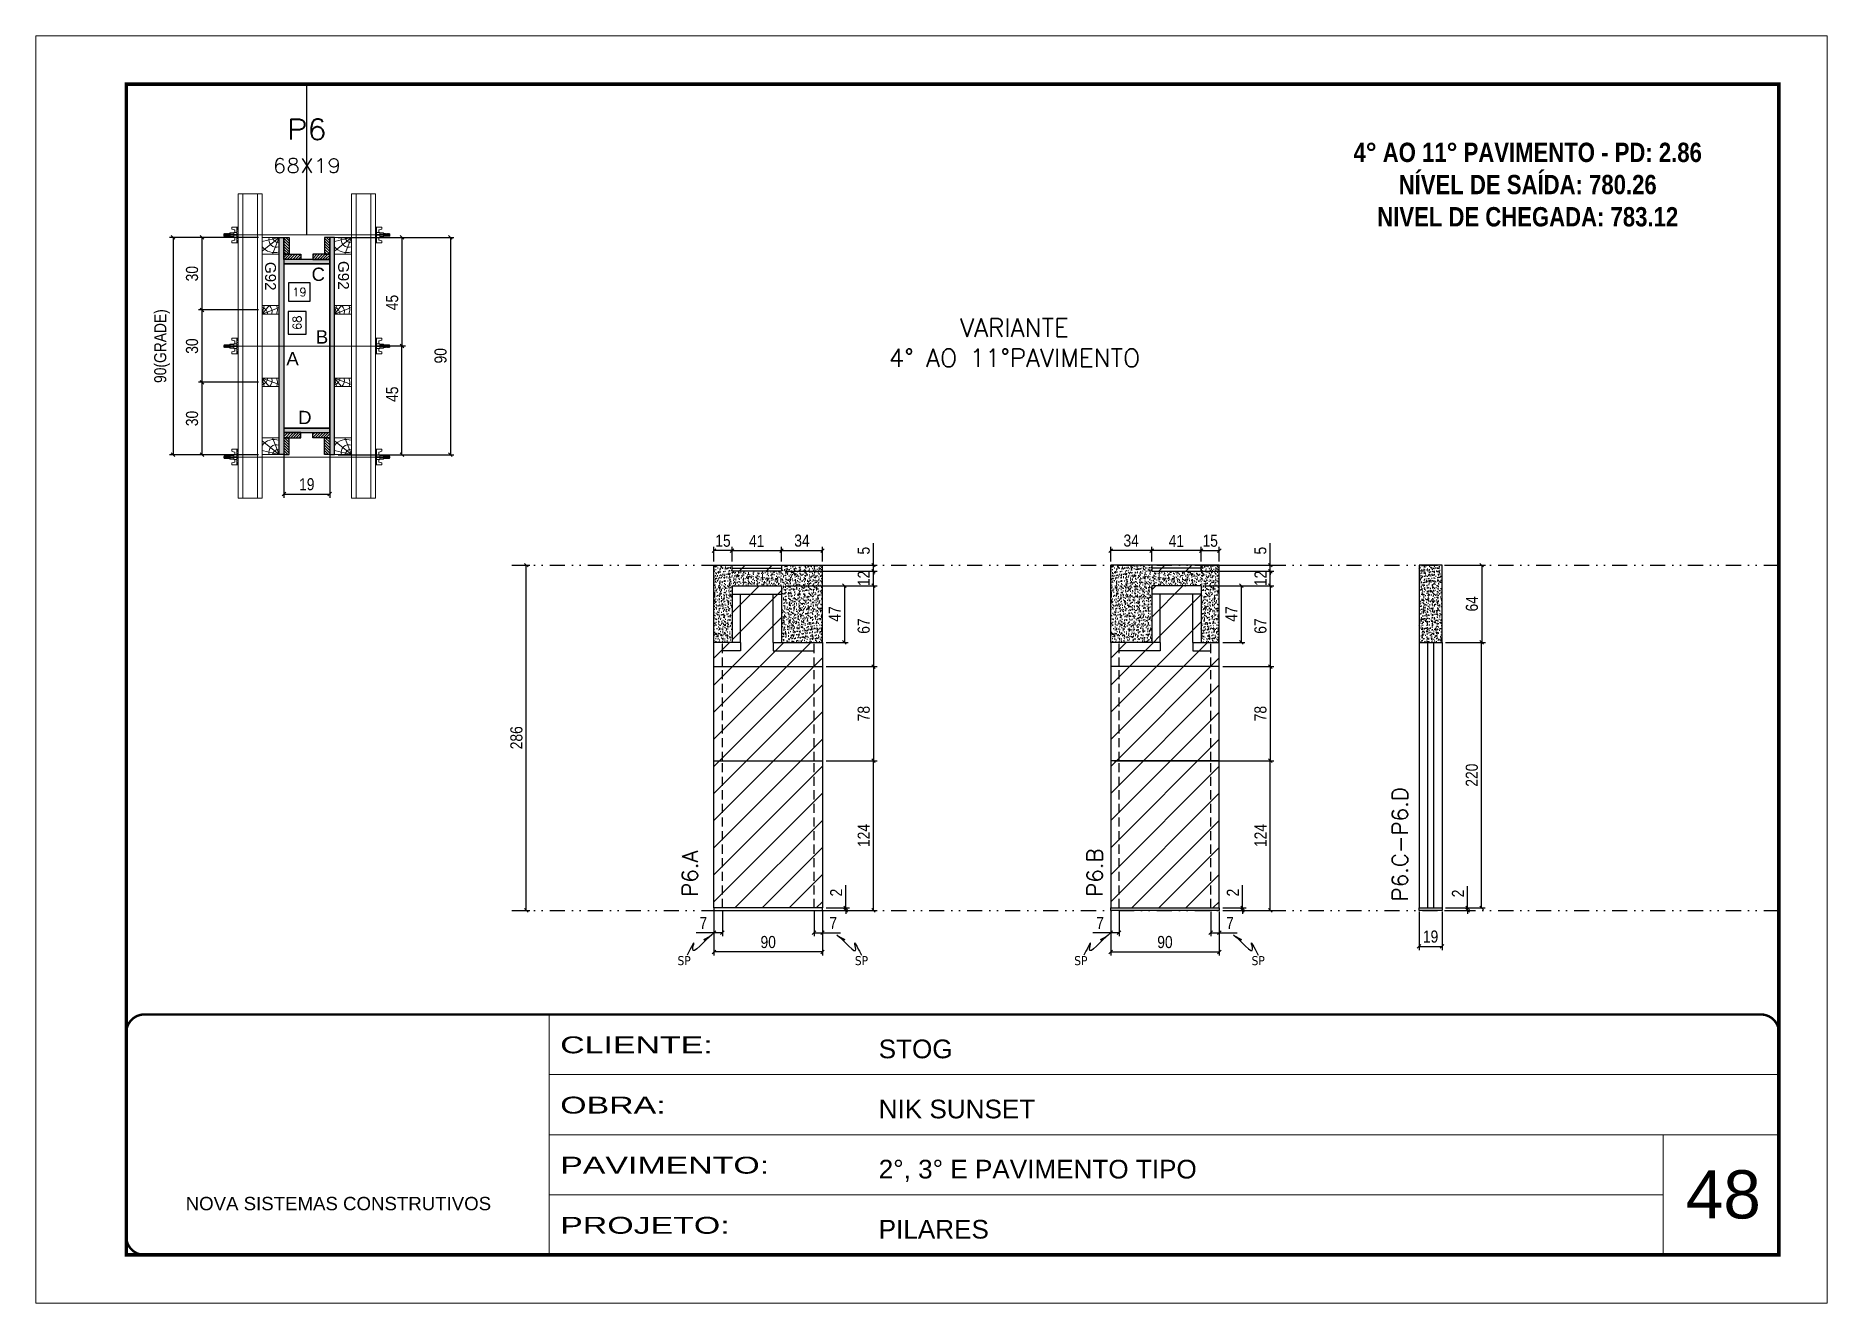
# Model space of a CAD drawing. Extents: x 808 to 7089, y -98 to 17032.
# Drawn here: x 5563 to 7048, y 3348 to 4398 of the extents above; entities that cross this region are included whole.
import ezdxf
from ezdxf.enums import TextEntityAlignment as Align

# ---------------------------------------------------------------- set-up
doc = ezdxf.new("R2010")
doc.units = 0
for name, pattern in [('CONTINUO', [0]), ('DASHED', [0.75, 0.5, -0.25]), ('DIVIDE2', [0.625, 0.25, -0.125, 0, -0.125, 0, -0.125]), ('HIDDEN', [0.375, 0.25, -0.125])]:
    doc.linetypes.add(name, pattern=pattern)
for name, color, linetype, lineweight in [('CARIMBO', 255, 'Continuous', 9), ('Folhas', 255, 'Continuous', 9), ('Hachura', 251, 'Continuous', 9), ('Madeira', 126, 'Continuous', 18), ('Perfil Metálico', 224, 'Continuous', 18), ('REAPROVEITAMENTO', 251, 'Continuous', 9), ('SARRAFO DE PRESSAO', 251, 'DASHED', 9), ('Texto Seção', 7, 'Continuous', 15)]:
    doc.layers.add(name, color=color, linetype=linetype, lineweight=lineweight)
for name, color, linetype in [('CHAPA', 1, 'Continuous'), ('COTA', 241, 'Continuous'), ('Cota Seção (2x)', 241, 'Continuous'), ('MEIO_PONT', 93, 'Continuous'), ('NOMENCLATURA', 7, 'Continuous'), ('Nível', 160, 'Continuous'), ('Painéis', 200, 'Continuous'), ('SARR_2.2x7', 40, 'Continuous'), ('SARR_EDITAR', 141, 'Continuous'), ('SARRAFO', 251, 'Continuous'), ('Sarrafo de Pressão', 42, 'HIDDEN'), ('texto', 7, 'Continuous'), ('Texto de Titulo', 7, 'Continuous'), ('Texto Qtd Sarr', 242, 'Continuous'), ('TEXTO_GERAL', 7, 'Continuous')]:
    doc.layers.add(name, color=color, linetype=linetype)
doc.styles.add('ARIAL', font='arial.ttf')
doc.styles.add('COTA TECNICA', font='techl___.ttf', dxfattribs={"height": 10})
doc.styles.add('COTA TECNICA 2X', font='techl___.ttf', dxfattribs={"height": 10})
doc.styles.add('COTA TECNICA-50', font='techl___.ttf', dxfattribs={"height": 10})
doc.styles.add('REGUA-120', font='ROMANS.shx', dxfattribs={"height": 15})
doc.styles.add('ROMANC', font='techb___.ttf', dxfattribs={"height": 2.5})
doc.styles.add('ROMANS', font='romans.shx')
doc.styles.add('SANSSERIF', font='sas_____.pfb')
doc.styles.get("Standard").update_dxf_attribs({"font": 'arial.ttf'})
doc.styles.add('Tecnologia', font='')
doc.styles.get('Tecnologia').set_extended_font_data('Forgotten Futurist')
doc.dimstyles.new('COTA PAINEL-50', dxfattribs={"dimtxt": 10, "dimasz": 3, "dimexe": 3, "dimexo": 3, "dimgap": 3, "dimtad": 1, "dimdec": 1, "dimzin": 12, "dimdsep": 46, "dimtxsty": 'COTA TECNICA-50', "dimblk1": 'OBLIQUE', "dimblk2": 'OBLIQUE', "dimsah": 1, "dimcen": 0.9, "dimclrd": 4, "dimclre": 4, "dimclrt": 240, "dimadec": 1, "dimazin": 3, "dimtfac": 1, "dimtdec": 1, "dimtmove": 0, "dimatfit": 3, "dimfxl": 1, "dimtolj": 1, "dimtzin": 12, "dimarcsym": 0})
doc.dimstyles.new('PAINEL', dxfattribs={"dimtxt": 10, "dimasz": 3, "dimexe": 3, "dimexo": 3, "dimgap": 3, "dimtad": 1, "dimdec": 1, "dimzin": 12, "dimdsep": 46, "dimtxsty": 'COTA TECNICA', "dimblk1": 'OBLIQUE', "dimblk2": 'OBLIQUE', "dimsah": 1, "dimcen": 0.9, "dimclrd": 4, "dimclre": 4, "dimclrt": 240, "dimadec": 1, "dimazin": 3, "dimtfac": 1, "dimtdec": 1, "dimtmove": 0, "dimatfit": 3, "dimfxl": 1, "dimtolj": 1, "dimtzin": 12, "dimarcsym": 0})
doc.dimstyles.new('SECAO PILAR', dxfattribs={"dimtxt": 10, "dimasz": 3, "dimexe": 3, "dimexo": 3, "dimgap": 3, "dimtad": 1, "dimdec": 1, "dimlfac": 0.5, "dimzin": 12, "dimdsep": 46, "dimtxsty": 'COTA TECNICA 2X', "dimblk1": 'OBLIQUE', "dimblk2": 'OBLIQUE', "dimsah": 1, "dimcen": 0.9, "dimclrd": 256, "dimclre": 256, "dimclrt": 256, "dimadec": 1, "dimazin": 3, "dimtfac": 1, "dimtdec": 1, "dimtmove": 0, "dimatfit": 3, "dimfxl": 1, "dimtolj": 1, "dimtzin": 12, "dimarcsym": 0})
doc.dimstyles.new('SECÇÃO 2', dxfattribs={"dimtxt": 7, "dimasz": 6, "dimexe": 0.18, "dimexo": 2, "dimgap": -4, "dimtad": 3, "dimdec": 1, "dimlfac": 0.5, "dimzin": 12, "dimdsep": 46, "dimtxsty": 'ROMANS', "dimblk": 'ARCHTICK', "dimcen": 0.09, "dimse1": 1, "dimse2": 1, "dimsd1": 1, "dimsd2": 1, "dimclrd": 180, "dimclre": 5, "dimclrt": 1, "dimadec": 0, "dimazin": 3, "dimtfac": 1, "dimtdec": 1, "dimtofl": 0, "dimtmove": 0, "dimatfit": 3, "dimldrblk": 'ARCHTICK', "dimfxl": 1, "dimtolj": 1, "dimtzin": 0, "dimarcsym": 0})
doc.dimstyles.get("Standard").update_dxf_attribs({"dimtxt": 0.18, "dimasz": 0.18, "dimexe": 0.18, "dimexo": 0.0625, "dimgap": 0.09, "dimtad": 0, "dimtih": 1, "dimtoh": 1, "dimdec": 4, "dimzin": 0, "dimdsep": 46, "dimtxsty": 'Standard', "dimcen": 0.09, "dimadec": 0, "dimazin": 0, "dimtfac": 1, "dimtdec": 4, "dimtofl": 0, "dimtmove": 0, "dimatfit": 3, "dimfxl": 1, "dimtolj": 1, "dimtzin": 0, "dimarcsym": 0})
pattern_1 = [(135, (-17122.5953, 13554.1009), (-1.12253202, -1.12253202), [])]
pattern_2 = [(135, (-17122.5953, 13355.1009), (-1.12253202, -1.12253202), [])]
pattern_3 = [(45, (15271.7647, 26960.9572), (-1.12253202, 1.12253202), [])]
pattern_4 = [(45, (15271.7647, 26996.9572), (-1.12253202, 1.12253202), [])]

msp = doc.modelspace()

# ---------------------------------------------------------------- texts
at = {"layer": 'CARIMBO', "style": 'ARIAL'}
msp.add_text('48', height=40, dxfattribs=at).set_placement((6931.03, 3418.3))
at = {"layer": 'NOMENCLATURA', "color": 2, "insert": (6799.91, 4336.29), "char_height": 16, "attachment_point": 2, "style": 'ROMANC'}
msp.add_mtext_dynamic_manual_height_columns('\\P4° AO 11° PAVIMENTO - PD: 2.86\\PNÍVEL DE SAÍDA: 780.26\\PNIVEL DE CHEGADA: 783.12', width=409.5896, gutter_width=1, heights=[0], dxfattribs=at)
at = {"layer": 'texto', "color": 0, "char_height": 7.5, "attachment_point": 5}
for insert in [(6100.57, 3631.89), (6247.59, 3631.89), (6429.45, 3631.89), (6576.47, 3631.89)]:
    msp.add_mtext('{\\fTahoma|b0|i0|c0|p34;\\C4;SP}', dxfattribs=dict(at, insert=insert))
at = {"layer": 'Texto Seção', "insert": (6181.07, 4123.83), "char_height": 15, "width": 386.8172, "attachment_point": 7, "style": 'REGUA-120'}
msp.add_mtext('\\pxqc;VARIANTE^J4° AO 11°PAVIMENTO', dxfattribs=at)
at = {"layer": 'Texto Seção', "char_height": 13, "width": 285.3299, "attachment_point": 7, "rotation": 90, "style": 'REGUA-120'}
for s, insert in [('P6.C-P6.D', (6700.46, 3680.98)), ('P6.A', (6111.88, 3684.82)), ('P6.B', (6447.54, 3684.82))]:
    msp.add_mtext(s, dxfattribs=dict(at, insert=insert))
at = {"layer": 'TEXTO_GERAL', "color": 0, "linetype": 'Continuous', "style": 'SANSSERIF'}
for p in [(5757.71, 4210.88), (5818.26, 4211.63)]:
    msp.add_text('G92', height=9, rotation=270, dxfattribs=at).set_placement(p, align=Align.MIDDLE_LEFT)
at = {"layer": 'TEXTO_GERAL', "style": 'ARIAL'}
for s, p in [('C', (5797.31, 4200.62)), ('B', (5800.42, 4148.7)), ('A', (5775.99, 4130.73)), ('D', (5786.19, 4081.98))]:
    msp.add_text(s, height=11, dxfattribs=at).set_placement(p, align=Align.MIDDLE_CENTER)

# ---------------------------------------------------------------- blocks, each defined once
blk = doc.blocks.new('9999999999')
at = {"color": 30, "linetype": 'CONTINUO'}
for p, q in [((98564.6, 34230.2), (98564.6, 34429.4)), ((98564.6, 34379.6), (99584, 34379.6)), ((98564.6, 34329.8), (99488, 34329.8)), ((99584, 34329.8), (99488, 34329.8)), ((99488, 34329.8), (99488, 34230.2)), ((98564.6, 34280), (99488, 34280))]:
    blk.add_line(p, q, dxfattribs=at)
at = {"color": 30, "linetype": 'CONTINUO', "const_width": 2}
blk.add_lwpolyline([(99584, 34230.2), (99584, 34414.4, 0.414214), (99569, 34429.4), (98229, 34429.4, 0.414214), (98214, 34414.4), (98214, 34245.2, 0.414214), (98229, 34230.2), (99584, 34230.2)], format="xyb", dxfattribs=at)
at = {"layer": 'Folhas'}
blk.add_lwpolyline([(98139, 34190.2), (99624, 34190.2), (99624, 35240.2), (98139, 35240.2)], close=True, dxfattribs=at)
at = {"layer": 'Folhas', "color": 30, "const_width": 3}
blk.add_lwpolyline([(98214, 34230.2), (99584, 34230.2), (99584, 35200.2), (98214, 35200.2)], close=True, dxfattribs=at)
at = {"color": 7, "linetype": 'Continuous', "ltscale": 5, "style": 'ARIAL'}
for s, height, p in [('STOG', 15.48, (98837.7, 34393.1)), ('NIK SUNSET', 15.48, (98837.7, 34343.3)), ('2°, 3° E PAVIMENTO TIPO', 15.483, (98837.7, 34293.5)), ('NOVA SISTEMAS CONSTRUTIVOS', 11.059, (98263.2, 34267.2)), ('PILARES', 15.48, (98837.7, 34243.7))]:
    blk.add_text(s, height=height, dxfattribs=at).set_placement(p)
at = {"layer": 'Folhas', "color": 7, "style": 'Tecnologia', "width": 1.5}
for s, p in [('CLIENTE:', (98573.7, 34397.2)), ('OBRA:', (98573.7, 34347.3)), ('PAVIMENTO:', (98573.7, 34297.5)), ('PROJETO:', (98573.7, 34247.7))]:
    blk.add_text(s, height=14, dxfattribs=at).set_placement(p)
blk = doc.blocks.new('titulo1')
at = {"layer": 'Defpoints', "color": 252, "linetype": 'HIDDEN', "ltscale": 2}
blk.add_line((0, 0), (0, 125), dxfattribs=at)
at = {"layer": 'Defpoints', "style": 'ROMANS', "oblique": 15}
blk.add_attdef('FOLHA', text='', height=10, dxfattribs=at).set_placement((0, 15.6), align=Align.MIDDLE_CENTER)
at = {"layer": 'Texto Qtd Sarr', "color": 3, "style": 'ROMANS', "oblique": 15}
for tag, height, p in [('TITULO', 17, (0, 71.4)), ('SEÇÃO', 12, (0, 41.5))]:
    blk.add_attdef(tag, text='', height=height, dxfattribs=at).set_placement(p, align=Align.MIDDLE_CENTER)
blk = doc.blocks.new('*D389')
at = {"layer": 'Cota Seção (2x)', "color": 180, "lineweight": -2, "transparency": 16777216}
for p, q in [((5787.3, 4169.9), (5772.3, 4169.9)), ((5772.3, 4169.9), (5772.3, 4150.9)), ((5787.3, 4150.9), (5787.3, 4169.9)), ((5772.3, 4150.9), (5787.3, 4150.9))]:
    blk.add_line(p, q, dxfattribs=at)
at = {"layer": 'Defpoints', "color": 0, "transparency": 16777216}
for p in [(5768.8, 4209.1), (5768.8, 4073.1), (5791.3, 4073.1)]:
    blk.add_point(p, dxfattribs=at)
at = {"layer": 'Cota Seção (2x)', "color": 1, "transparency": 16777216, "insert": (5779.8, 4160.4), "char_height": 7, "attachment_point": 5, "rotation": 90, "style": 'ROMANS'}
blk.add_mtext('\\A1;68', dxfattribs=at)
blk = doc.blocks.new('_ArchTick')
at = {"color": 0, "linetype": 'ByBlock', "const_width": 0.15}
blk.add_lwpolyline([(-0.5, -0.5), (0.5, 0.5)], dxfattribs=at)
blk = doc.blocks.new('*D390')
at = {"layer": 'Cota Seção (2x)', "color": 180, "lineweight": -2, "transparency": 16777216}
for p, q in [((5790.7, 4193.4), (5772.7, 4193.4)), ((5772.7, 4193.4), (5772.7, 4178.4)), ((5790.7, 4178.4), (5790.7, 4193.4)), ((5772.7, 4178.4), (5790.7, 4178.4))]:
    blk.add_line(p, q, dxfattribs=at)
at = {"layer": 'Defpoints', "color": 0, "transparency": 16777216}
for p in [(5768.8, 4209.1), (5806.8, 4209.1), (5806.8, 4174.4)]:
    blk.add_point(p, dxfattribs=at)
at = {"layer": 'Cota Seção (2x)', "color": 1, "transparency": 16777216, "insert": (5781.7, 4185.9), "char_height": 7, "attachment_point": 5, "style": 'ROMANS'}
blk.add_mtext('\\A1;19', dxfattribs=at)
blk = doc.blocks.new('_Oblique')
at = {"color": 0, "linetype": 'ByBlock', "lineweight": -2}
blk.add_line((-0.5, -0.5), (0.5, 0.5), dxfattribs=at)
blk = doc.blocks.new('*D1656')
at = {"layer": 'Cota Seção (2x)', "lineweight": -2, "transparency": 16777216}
for p, q in [((5768.8, 4066.5), (5768.8, 4015.5)), ((5806.8, 4066.5), (5806.8, 4015.5)), ((5768.8, 4018.5), (5806.8, 4018.5))]:
    blk.add_line(p, q, dxfattribs=at)
at = {"layer": 'Defpoints', "color": 0, "transparency": 16777216}
for p in [(5768.8, 4069.5), (5806.8, 4069.5), (5806.8, 4018.5)]:
    blk.add_point(p, dxfattribs=at)
at = {"layer": 'Cota Seção (2x)', "lineweight": -2, "transparency": 16777216, "xscale": 3, "yscale": 3, "zscale": 3, "rotation": 180}
blk.add_blockref('_Oblique', (5768.8, 4018.5), dxfattribs=at)
at = {"layer": 'Cota Seção (2x)', "lineweight": -2, "transparency": 16777216, "xscale": 3, "yscale": 3, "zscale": 3}
blk.add_blockref('_Oblique', (5806.8, 4018.5), dxfattribs=at)
at = {"layer": 'Cota Seção (2x)', "transparency": 16777216, "insert": (5787.8, 4026.6), "char_height": 10, "attachment_point": 5, "style": 'COTA TECNICA 2X'}
blk.add_mtext('\\A1;19', dxfattribs=at)
blk = doc.blocks.new('*D300')
at = {"layer": 'Cota Seção (2x)', "lineweight": -2, "transparency": 16777216}
for p, q in [((5747.8, 4231.1), (5674, 4231.1)), ((5677, 4231.1), (5677, 4051.1)), ((5747.8, 4051.1), (5674, 4051.1))]:
    blk.add_line(p, q, dxfattribs=at)
at = {"layer": 'Defpoints', "color": 0, "transparency": 16777216}
for p in [(5750.8, 4231.1), (5677, 4051.1), (5750.8, 4051.1)]:
    blk.add_point(p, dxfattribs=at)
at = {"layer": 'Cota Seção (2x)', "lineweight": -2, "transparency": 16777216, "xscale": 3, "yscale": 3, "zscale": 3}
for p, rotation in [((5677, 4231.1), 90), ((5677, 4051.1), 270)]:
    blk.add_blockref('_Oblique', p, dxfattribs=dict(at, rotation=rotation))
at = {"layer": 'Cota Seção (2x)', "transparency": 16777216, "insert": (5667.8, 4141.1), "char_height": 10, "attachment_point": 5, "rotation": 90, "style": 'COTA TECNICA 2X'}
blk.add_mtext('\\A1;90(GRADE)', dxfattribs=at)
blk = doc.blocks.new('*D301')
at = {"layer": 'Cota Seção (2x)', "lineweight": -2, "transparency": 16777216}
for p, q in [((5747.8, 4111.1), (5697.9, 4111.1)), ((5700.9, 4111.1), (5700.9, 4051.1)), ((5747.8, 4051.1), (5697.9, 4051.1))]:
    blk.add_line(p, q, dxfattribs=at)
at = {"layer": 'Defpoints', "color": 0, "transparency": 16777216}
for p in [(5750.8, 4111.1), (5700.9, 4051.1), (5750.8, 4051.1)]:
    blk.add_point(p, dxfattribs=at)
at = {"layer": 'Cota Seção (2x)', "lineweight": -2, "transparency": 16777216, "xscale": 3, "yscale": 3, "zscale": 3}
for p, rotation in [((5700.9, 4111.1), 90), ((5700.9, 4051.1), 270)]:
    blk.add_blockref('_Oblique', p, dxfattribs=dict(at, rotation=rotation))
at = {"layer": 'Cota Seção (2x)', "transparency": 16777216, "insert": (5692.7, 4081.1), "char_height": 10, "attachment_point": 5, "rotation": 90, "style": 'COTA TECNICA 2X'}
blk.add_mtext('\\A1;30', dxfattribs=at)
blk = doc.blocks.new('*D302')
at = {"layer": 'Cota Seção (2x)', "lineweight": -2, "transparency": 16777216}
for p, q in [((5747.8, 4231.1), (5697.9, 4231.1)), ((5700.9, 4231.1), (5700.9, 4171.1)), ((5747.8, 4171.1), (5697.9, 4171.1))]:
    blk.add_line(p, q, dxfattribs=at)
at = {"layer": 'Defpoints', "color": 0, "transparency": 16777216}
for p in [(5750.8, 4231.1), (5700.9, 4171.1), (5750.8, 4171.1)]:
    blk.add_point(p, dxfattribs=at)
at = {"layer": 'Cota Seção (2x)', "lineweight": -2, "transparency": 16777216, "xscale": 3, "yscale": 3, "zscale": 3}
for p, rotation in [((5700.9, 4231.1), 90), ((5700.9, 4171.1), 270)]:
    blk.add_blockref('_Oblique', p, dxfattribs=dict(at, rotation=rotation))
at = {"layer": 'Cota Seção (2x)', "transparency": 16777216, "insert": (5692.7, 4201.1), "char_height": 10, "attachment_point": 5, "rotation": 90, "style": 'COTA TECNICA 2X'}
blk.add_mtext('\\A1;30', dxfattribs=at)
blk = doc.blocks.new('*D303')
at = {"layer": 'Cota Seção (2x)', "lineweight": -2, "transparency": 16777216}
for p, q in [((5747.8, 4171.1), (5697.9, 4171.1)), ((5700.9, 4171.1), (5700.9, 4111.1)), ((5747.8, 4111.1), (5697.9, 4111.1))]:
    blk.add_line(p, q, dxfattribs=at)
at = {"layer": 'Defpoints', "color": 0, "transparency": 16777216}
for p in [(5750.8, 4171.1), (5700.9, 4111.1), (5750.8, 4111.1)]:
    blk.add_point(p, dxfattribs=at)
at = {"layer": 'Cota Seção (2x)', "lineweight": -2, "transparency": 16777216, "xscale": 3, "yscale": 3, "zscale": 3}
for p, rotation in [((5700.9, 4171.1), 90), ((5700.9, 4111.1), 270)]:
    blk.add_blockref('_Oblique', p, dxfattribs=dict(at, rotation=rotation))
at = {"layer": 'Cota Seção (2x)', "transparency": 16777216, "insert": (5692.7, 4141.1), "char_height": 10, "attachment_point": 5, "rotation": 90, "style": 'COTA TECNICA 2X'}
blk.add_mtext('\\A1;30', dxfattribs=at)
blk = doc.blocks.new('*D304')
at = {"layer": 'Cota Seção (2x)', "lineweight": -2, "transparency": 16777216}
for p, q in [((5813.8, 4231.1), (5909.8, 4231.1)), ((5906.8, 4231.1), (5906.8, 4051.1)), ((5813.8, 4051.1), (5909.8, 4051.1))]:
    blk.add_line(p, q, dxfattribs=at)
at = {"layer": 'Defpoints', "color": 0, "transparency": 16777216}
for p in [(5810.8, 4231.1), (5810.8, 4051.1), (5906.8, 4051.1)]:
    blk.add_point(p, dxfattribs=at)
at = {"layer": 'Cota Seção (2x)', "lineweight": -2, "transparency": 16777216, "xscale": 3, "yscale": 3, "zscale": 3}
for p, rotation in [((5906.8, 4231.1), 90), ((5906.8, 4051.1), 270)]:
    blk.add_blockref('_Oblique', p, dxfattribs=dict(at, rotation=rotation))
at = {"layer": 'Cota Seção (2x)', "transparency": 16777216, "insert": (5898.7, 4133.1), "char_height": 10, "attachment_point": 5, "rotation": 90, "style": 'COTA TECNICA 2X'}
blk.add_mtext('\\A1;90', dxfattribs=at)
blk = doc.blocks.new('*D305')
at = {"layer": 'Cota Seção (2x)', "lineweight": -2, "transparency": 16777216}
for p, q in [((5847.8, 4231.1), (5869.7, 4231.1)), ((5866.7, 4231.1), (5866.7, 4141.2)), ((5847.8, 4141.2), (5869.7, 4141.2))]:
    blk.add_line(p, q, dxfattribs=at)
at = {"layer": 'Defpoints', "color": 0, "transparency": 16777216}
for p in [(5844.8, 4231.1), (5844.8, 4141.2), (5866.7, 4141.2)]:
    blk.add_point(p, dxfattribs=at)
at = {"layer": 'Cota Seção (2x)', "lineweight": -2, "transparency": 16777216, "xscale": 3, "yscale": 3, "zscale": 3}
for p, rotation in [((5866.7, 4231.1), 90), ((5866.7, 4141.2), 270)]:
    blk.add_blockref('_Oblique', p, dxfattribs=dict(at, rotation=rotation))
at = {"layer": 'Cota Seção (2x)', "transparency": 16777216, "insert": (5858.6, 4177.2), "char_height": 10, "attachment_point": 5, "rotation": 90, "style": 'COTA TECNICA 2X'}
blk.add_mtext('\\A1;45', dxfattribs=at)
blk = doc.blocks.new('*D306')
at = {"layer": 'Cota Seção (2x)', "lineweight": -2, "transparency": 16777216}
for p, q in [((5847.8, 4141.2), (5869.7, 4141.2)), ((5866.7, 4051.1), (5866.7, 4141.2)), ((5847.8, 4051.1), (5869.7, 4051.1))]:
    blk.add_line(p, q, dxfattribs=at)
at = {"layer": 'Defpoints', "color": 0, "transparency": 16777216}
for p in [(5844.8, 4141.2), (5866.7, 4141.2), (5844.8, 4051.1)]:
    blk.add_point(p, dxfattribs=at)
at = {"layer": 'Cota Seção (2x)', "lineweight": -2, "transparency": 16777216, "xscale": 3, "yscale": 3, "zscale": 3}
for p, rotation in [((5866.7, 4141.2), 90), ((5866.7, 4051.1), 270)]:
    blk.add_blockref('_Oblique', p, dxfattribs=dict(at, rotation=rotation))
at = {"layer": 'Cota Seção (2x)', "transparency": 16777216, "insert": (5858.6, 4101.2), "char_height": 10, "attachment_point": 5, "rotation": 90, "style": 'COTA TECNICA 2X'}
blk.add_mtext('\\A1;45', dxfattribs=at)
blk = doc.blocks.new('C')
at = {"layer": 'Hachura', "color": 0}
for p, q in [((0, 3.22), (0, -3.22)), ((0.45, 3.22), (0, 3.22)), ((0.46, 3.16), (0, 3.16)), ((0.46, 3.05), (0, 3.05)), ((0.46, 2.88), (0, 2.88)), ((0, 2.75), (0, -1.16)), ((0.46, 2.65), (0, 2.65)), ((0.46, 2.23), (0, 2.23)), ((0.46, 1.51), (0, 1.51)), ((0.39, 0.49), (0.17, 0.49)), ((0.45, -3.23), (0.45, 3.22)), ((0.45, 3.22), (2.58, 3.22)), ((1.74, 0.97), (0.45, 0.97)), ((1.45, 0.1), (0.45, 0.1)), ((1.35, 1.94), (1.35, 0.96)), ((2.58, 2.39), (1.47, 2.09)), ((1.74, -0.97), (1.74, 0.97)), ((1.74, 0.97), (1.74, 0.84)), ((1.74, 0.97), (1.74, 0.84)), ((1.74, 0.84), (3.35, 0.84)), ((3.35, 0.45), (1.74, 0.45)), ((2.58, 3.22), (2.58, 2.39)), ((3.32, 0.84), (3.32, -0.84)), ((3.35, 0.84), (3.35, -0.84)), ((3.68, 0.45), (3.35, 0.45)), ((3.84, -0.52), (3.35, 0.45)), ((3.35, 0.06), (3.67, -0.57)), ((3.68, 0.45), (4.16, -0.52)), ((3.72, 0.5), (4.25, -0.57)), ((4.37, -0.55), (3.83, 0.53)), ((4.15, 0.45), (3.93, 0.45)), ((4.42, -0.52), (3.93, 0.45)), ((4.15, 0.45), (4.26, 0.45)), ((4.26, 0.45), (4.74, -0.52)), ((4.3, 0.5), (4.83, -0.57)), ((4.95, -0.55), (4.41, 0.53)), ((4.51, 0.45), (4.84, 0.45)), ((5, -0.52), (4.51, 0.45)), ((4.84, 0.45), (5.32, -0.52)), ((4.88, 0.5), (5.41, -0.57)), ((5.53, -0.55), (4.99, 0.53)), ((5.58, -0.52), (5.09, 0.45)), ((5.42, 0.45), (5.09, 0.45)), ((5.58, -0.52), (5.09, 0.45)), ((5.42, 0.45), (5.74, -0.19)), ((5.46, 0.5), (5.74, -0.07)), ((5.74, 0.19), (5.57, 0.53)), ((5.74, 0.32), (5.68, 0.45)), ((5.68, 0.45), (5.74, 0.45)), ((5.74, 0.45), (5.9, 0.29)), ((5.74, 0.45), (5.74, -0.52)), ((5.9, -0.36), (5.9, 0.29)), ((0.45, 0), (0, 0)), ((0.46, -1.52), (0, -1.52)), ((0.46, -2.23), (0, -2.23)), ((0.46, -2.65), (0, -2.65)), ((0.46, -2.88), (0, -2.88)), ((0.46, -3.05), (0, -3.05)), ((0.46, -3.16), (0, -3.16)), ((0, -3.22), (2.57, -3.22)), ((0.08, -0.48), (0.29, -0.48)), ((0.29, -0.48), (0.4, -0.48)), ((0.45, 0), (0.45, -0.97)), ((0.45, -0.16), (1.45, -0.16)), ((0.45, -0.65), (0.45, -0.32)), ((0.45, -3.23), (0.45, -0.65)), ((0.45, -0.97), (1.74, -0.97)), ((1.35, -1.94), (1.35, -0.97)), ((2.58, -2.39), (1.47, -2.1)), ((3.35, -0.32), (1.74, -0.32)), ((3.35, -0.84), (1.74, -0.84)), ((2.58, -3.23), (2.58, -2.39)), ((3.35, -0.07), (3.58, -0.52)), ((3.35, -0.52), (3.58, -0.52)), ((3.84, -0.52), (4.16, -0.52)), ((4.42, -0.52), (4.74, -0.52)), ((4.63, -0.52), (4.74, -0.52)), ((5, -0.52), (5.32, -0.52)), ((5.58, -0.52), (5.74, -0.52)), ((5.74, -0.52), (5.9, -0.36)), ((5.74, -0.52), (5.74, -0.52))]:
    blk.add_line(p, q, dxfattribs=at)
for centre, radius, start, end in [((1.52, 1.94), 0.161, 104.74356, 180), ((1.44, -0.03), 0.129, 272.69497, 87.30503), ((3.81, 0.39), 0.143, 25.56881, 154.43119), ((4.39, 0.39), 0.143, 25.56881, 154.43119), ((4.97, 0.39), 0.143, 25.56881, 154.43119), ((5.55, 0.39), 0.143, 25.56881, 154.43119), ((0.17, -0.37), 0.174, 221.74404, 317.85924), ((1.52, -1.94), 0.161, 180, 255.25644), ((3.71, -0.4), 0.174, 222.14076, 318.25596), ((4.29, -0.4), 0.174, 222.14076, 318.25596), ((4.87, -0.4), 0.174, 222.14076, 318.25596), ((5.45, -0.4), 0.174, 222.14076, 318.25596), ((5.61, -0.4), 0.174, 317.85924, 318.25596)]:
    blk.add_arc(centre, radius, start, end, dxfattribs=at)
blk = doc.blocks.new('PONTALETE')
at = {"layer": 'Madeira'}
for q in [(2.71, 7), (7, 5.76), (7, 1.74)]:
    blk.add_line((0, 0), q, dxfattribs=at)
blk.add_lwpolyline([(0, 0), (7, 0), (7, 7), (0, 7)], close=True, dxfattribs=at)
for centre, radius, start, end in [((2.04, 0.06), 6.23, 37.28179, 109.09128), ((1.09, 0.9), 3.19, 343.60304, 109.98471), ((-0.21, -0.78), 3.09, 14.63219, 86.0383)]:
    blk.add_arc(centre, radius, start, end, dxfattribs=at)
blk = doc.blocks.new('MEIO PONTALETE')
at = {"layer": 'Madeira'}
for q in [(2.71, 7), (3.5, 2.88), (3.5, 0.87)]:
    blk.add_line((0, 0), q, dxfattribs=at)
blk.add_lwpolyline([(0, 0), (3.5, 0), (3.5, 7), (0, 7)], close=True, dxfattribs=at)
for centre, radius, start, end in [((2.04, 0.06), 6.23, 76.44987, 109.09128), ((1.09, 0.9), 3.19, 40.90626, 109.98471), ((-0.21, -0.78), 3.09, 14.63219, 86.0383)]:
    blk.add_arc(centre, radius, start, end, dxfattribs=at)
blk = doc.blocks.new('*D1633')
at = {"layer": 'COTA', "color": 4, "lineweight": -2, "transparency": 16777216}
for p, q in [((5960.8, 3959.6), (5972.7, 3959.6)), ((5969.7, 3673.6), (5969.7, 3959.6)), ((5960.8, 3673.6), (5972.7, 3673.6))]:
    blk.add_line(p, q, dxfattribs=at)
at = {"layer": 'Defpoints', "color": 0, "transparency": 16777216}
for p in [(5957.8, 3959.6), (5969.7, 3959.6), (5957.8, 3673.6)]:
    blk.add_point(p, dxfattribs=at)
at = {"layer": 'COTA', "color": 4, "lineweight": -2, "transparency": 16777216, "xscale": 3, "yscale": 3, "zscale": 3}
for p, rotation in [((5969.7, 3959.6), 90), ((5969.7, 3673.6), 270)]:
    blk.add_blockref('_Oblique', p, dxfattribs=dict(at, rotation=rotation))
at = {"layer": 'COTA', "color": 240, "transparency": 16777216, "insert": (5961.6, 3816.6), "char_height": 10, "attachment_point": 5, "rotation": 90, "style": 'COTA TECNICA-50'}
blk.add_mtext('\\A1;286', dxfattribs=at)
blk = doc.blocks.new('*D307')
at = {"layer": 'COTA', "color": 4, "lineweight": -2, "transparency": 16777216}
for p, q in [((6125.3, 3672.6), (6125.3, 3636.2)), ((6215.3, 3672.6), (6215.3, 3636.2)), ((6215.3, 3639.2), (6125.3, 3639.2))]:
    blk.add_line(p, q, dxfattribs=at)
at = {"layer": 'Defpoints', "color": 0, "transparency": 16777216}
for p in [(6125.3, 3675.6), (6215.3, 3675.6), (6125.3, 3639.2)]:
    blk.add_point(p, dxfattribs=at)
at = {"layer": 'COTA', "color": 4, "lineweight": -2, "transparency": 16777216, "xscale": 3, "yscale": 3, "zscale": 3, "rotation": 180}
blk.add_blockref('_Oblique', (6125.3, 3639.2), dxfattribs=at)
at = {"layer": 'COTA', "color": 4, "lineweight": -2, "transparency": 16777216, "xscale": 3, "yscale": 3, "zscale": 3}
blk.add_blockref('_Oblique', (6215.3, 3639.2), dxfattribs=at)
at = {"layer": 'COTA', "color": 240, "transparency": 16777216, "insert": (6170.3, 3647.3), "char_height": 10, "attachment_point": 5, "style": 'COTA TECNICA'}
blk.add_mtext('\\A1;90', dxfattribs=at)
blk = doc.blocks.new('*D308')
at = {"layer": 'COTA', "color": 4, "lineweight": -2, "transparency": 16777216}
for p, q in [((6208.3, 3672.6), (6208.3, 3652.1)), ((6215.3, 3670.6), (6215.3, 3652.1)), ((6208.3, 3655.1), (6215.3, 3655.1)), ((6215.3, 3655.1), (6230.1, 3655.1))]:
    blk.add_line(p, q, dxfattribs=at)
at = {"layer": 'Defpoints', "color": 0, "transparency": 16777216}
for p in [(6208.3, 3675.6), (6215.3, 3673.6), (6215.3, 3655.1)]:
    blk.add_point(p, dxfattribs=at)
at = {"layer": 'COTA', "color": 4, "lineweight": -2, "transparency": 16777216, "xscale": 3, "yscale": 3, "zscale": 3, "rotation": 180}
blk.add_blockref('_Oblique', (6208.3, 3655.1), dxfattribs=at)
at = {"layer": 'COTA', "color": 4, "lineweight": -2, "transparency": 16777216, "xscale": 3, "yscale": 3, "zscale": 3}
blk.add_blockref('_Oblique', (6215.3, 3655.1), dxfattribs=at)
at = {"layer": 'COTA', "color": 240, "transparency": 16777216, "insert": (6224.2, 3663.1), "char_height": 10, "attachment_point": 5, "style": 'COTA TECNICA-50'}
blk.add_mtext('\\A1;7', dxfattribs=at)
blk = doc.blocks.new('*D309')
at = {"layer": 'COTA', "color": 4, "lineweight": -2, "transparency": 16777216}
for p, q in [((6125.3, 3670.6), (6125.3, 3652.1)), ((6132.3, 3672.6), (6132.3, 3652.1)), ((6125.3, 3655.1), (6110.6, 3655.1)), ((6132.3, 3655.1), (6125.3, 3655.1))]:
    blk.add_line(p, q, dxfattribs=at)
at = {"layer": 'Defpoints', "color": 0, "transparency": 16777216}
for p in [(6125.3, 3673.6), (6132.3, 3675.6), (6125.3, 3655.1)]:
    blk.add_point(p, dxfattribs=at)
at = {"layer": 'COTA', "color": 4, "lineweight": -2, "transparency": 16777216, "xscale": 3, "yscale": 3, "zscale": 3, "rotation": 180}
blk.add_blockref('_Oblique', (6125.3, 3655.1), dxfattribs=at)
at = {"layer": 'COTA', "color": 4, "lineweight": -2, "transparency": 16777216, "xscale": 3, "yscale": 3, "zscale": 3}
blk.add_blockref('_Oblique', (6132.3, 3655.1), dxfattribs=at)
at = {"layer": 'COTA', "color": 240, "transparency": 16777216, "insert": (6116.5, 3663.1), "char_height": 10, "attachment_point": 5, "style": 'COTA TECNICA-50'}
blk.add_mtext('\\A1;7', dxfattribs=at)
blk = doc.blocks.new('*D310')
at = {"layer": 'COTA', "color": 4, "linetype": 'ByBlock', "lineweight": -2, "transparency": 16777216}
for p, q in [((6218.3, 3797.6), (6260.6, 3797.6)), ((6257.6, 3673.6), (6257.6, 3797.6)), ((6218.3, 3673.6), (6260.6, 3673.6))]:
    blk.add_line(p, q, dxfattribs=at)
at = {"layer": 'Defpoints', "color": 0, "linetype": 'ByBlock', "transparency": 16777216}
for p in [(6215.3, 3797.6), (6257.6, 3797.6), (6215.3, 3673.6)]:
    blk.add_point(p, dxfattribs=at)
at = {"layer": 'COTA', "color": 4, "linetype": 'ByBlock', "lineweight": -2, "transparency": 16777216, "xscale": 3, "yscale": 3, "zscale": 3}
for p, rotation in [((6257.6, 3797.6), 90), ((6257.6, 3673.6), 270)]:
    blk.add_blockref('_Oblique', p, dxfattribs=dict(at, rotation=rotation))
at = {"layer": 'COTA', "color": 240, "linetype": 'ByBlock', "transparency": 16777216, "insert": (6249.5, 3735.6), "char_height": 10, "attachment_point": 5, "rotation": 90, "style": 'COTA TECNICA'}
blk.add_mtext('\\A1;124', dxfattribs=at)
blk = doc.blocks.new('*D311')
at = {"layer": 'COTA', "color": 4, "lineweight": -2, "transparency": 16777216}
for p, q in [((6234.6, 3675.6), (6234.6, 3694.4)), ((6218.3, 3675.6), (6237.6, 3675.6)), ((6218.3, 3673.6), (6237.6, 3673.6)), ((6234.6, 3673.6), (6234.6, 3675.6)), ((6234.6, 3673.6), (6234.6, 3670.6))]:
    blk.add_line(p, q, dxfattribs=at)
at = {"layer": 'Defpoints', "color": 0, "transparency": 16777216}
for p in [(6215.3, 3675.6), (6215.3, 3673.6), (6234.6, 3673.6)]:
    blk.add_point(p, dxfattribs=at)
at = {"layer": 'COTA', "color": 4, "lineweight": -2, "transparency": 16777216, "xscale": 3, "yscale": 3, "zscale": 3}
for p, rotation in [((6234.6, 3675.6), 270), ((6234.6, 3673.6), 90)]:
    blk.add_blockref('_Oblique', p, dxfattribs=dict(at, rotation=rotation))
at = {"layer": 'COTA', "color": 240, "transparency": 16777216, "insert": (6226.6, 3688.3), "char_height": 10, "attachment_point": 5, "rotation": 90, "style": 'COTA TECNICA-50'}
blk.add_mtext('\\A1;2', dxfattribs=at)
blk = doc.blocks.new('*D312')
at = {"layer": 'COTA', "color": 4, "linetype": 'ByBlock', "lineweight": -2, "transparency": 16777216}
for p, q in [((6218.3, 3797.6), (6260.6, 3797.6)), ((6257.6, 3673.6), (6257.6, 3797.6)), ((6218.3, 3673.6), (6260.6, 3673.6))]:
    blk.add_line(p, q, dxfattribs=at)
at = {"layer": 'Defpoints', "color": 0, "linetype": 'ByBlock', "transparency": 16777216}
for p in [(6215.3, 3797.6), (6257.6, 3797.6), (6215.3, 3673.6)]:
    blk.add_point(p, dxfattribs=at)
at = {"layer": 'COTA', "color": 4, "linetype": 'ByBlock', "lineweight": -2, "transparency": 16777216, "xscale": 3, "yscale": 3, "zscale": 3}
for p, rotation in [((6257.6, 3797.6), 90), ((6257.6, 3673.6), 270)]:
    blk.add_blockref('_Oblique', p, dxfattribs=dict(at, rotation=rotation))
at = {"layer": 'COTA', "color": 240, "linetype": 'ByBlock', "transparency": 16777216, "insert": (6249.5, 3735.6), "char_height": 10, "attachment_point": 5, "rotation": 90, "style": 'COTA TECNICA'}
blk.add_mtext('\\A1;124', dxfattribs=at)
blk = doc.blocks.new('*D313')
at = {"layer": 'COTA', "color": 4, "lineweight": -2, "transparency": 16777216}
for p, q in [((6181.3, 3962.6), (6181.3, 3974.7)), ((6181.3, 3971.7), (6215.3, 3971.7)), ((6215.3, 3962.6), (6215.3, 3974.7))]:
    blk.add_line(p, q, dxfattribs=at)
at = {"layer": 'Defpoints', "color": 0, "transparency": 16777216}
for p in [(6215.3, 3971.7), (6181.3, 3959.6), (6215.3, 3959.6)]:
    blk.add_point(p, dxfattribs=at)
at = {"layer": 'COTA', "color": 4, "lineweight": -2, "transparency": 16777216, "xscale": 3, "yscale": 3, "zscale": 3, "rotation": 180}
blk.add_blockref('_Oblique', (6181.3, 3971.7), dxfattribs=at)
at = {"layer": 'COTA', "color": 4, "lineweight": -2, "transparency": 16777216, "xscale": 3, "yscale": 3, "zscale": 3}
blk.add_blockref('_Oblique', (6215.3, 3971.7), dxfattribs=at)
at = {"layer": 'COTA', "color": 240, "transparency": 16777216, "insert": (6198.3, 3979.9), "char_height": 10, "attachment_point": 5, "style": 'COTA TECNICA-50'}
blk.add_mtext('\\A1;34', dxfattribs=at)
blk = doc.blocks.new('*D314')
at = {"layer": 'COTA', "color": 4, "lineweight": -2, "transparency": 16777216}
for p, q in [((6184.3, 3942.6), (6260.6, 3942.6)), ((6257.6, 3942.6), (6257.6, 3875.6)), ((6218.3, 3875.6), (6260.6, 3875.6))]:
    blk.add_line(p, q, dxfattribs=at)
at = {"layer": 'Defpoints', "color": 0, "transparency": 16777216}
for p in [(6181.3, 3942.6), (6215.3, 3875.6), (6257.6, 3875.6)]:
    blk.add_point(p, dxfattribs=at)
at = {"layer": 'COTA', "color": 4, "lineweight": -2, "transparency": 16777216, "xscale": 3, "yscale": 3, "zscale": 3}
for p, rotation in [((6257.6, 3942.6), 90), ((6257.6, 3875.6), 270)]:
    blk.add_blockref('_Oblique', p, dxfattribs=dict(at, rotation=rotation))
at = {"layer": 'COTA', "color": 240, "transparency": 16777216, "insert": (6249.5, 3909.1), "char_height": 10, "attachment_point": 5, "rotation": 90, "style": 'COTA TECNICA'}
blk.add_mtext('\\A1;67', dxfattribs=at)
blk = doc.blocks.new('*D1634')
at = {"layer": 'COTA', "color": 4, "lineweight": -2, "transparency": 16777216}
for p, q in [((6218.3, 3875.6), (6260.6, 3875.6)), ((6257.6, 3875.6), (6257.6, 3797.6)), ((6218.3, 3797.6), (6260.6, 3797.6))]:
    blk.add_line(p, q, dxfattribs=at)
at = {"layer": 'Defpoints', "color": 0, "transparency": 16777216}
for p in [(6215.3, 3875.6), (6215.3, 3797.6), (6257.6, 3797.6)]:
    blk.add_point(p, dxfattribs=at)
at = {"layer": 'COTA', "color": 4, "lineweight": -2, "transparency": 16777216, "xscale": 3, "yscale": 3, "zscale": 3}
for p, rotation in [((6257.6, 3875.6), 90), ((6257.6, 3797.6), 270)]:
    blk.add_blockref('_Oblique', p, dxfattribs=dict(at, rotation=rotation))
at = {"layer": 'COTA', "color": 240, "transparency": 16777216, "insert": (6249.5, 3836.6), "char_height": 10, "attachment_point": 5, "rotation": 90, "style": 'COTA TECNICA'}
blk.add_mtext('\\A1;78', dxfattribs=at)
blk = doc.blocks.new('*D1635')
at = {"layer": 'COTA', "color": 4, "lineweight": -2, "transparency": 16777216}
for p, q in [((6184.3, 3942.6), (6236.5, 3942.6)), ((6233.5, 3942.6), (6233.5, 3895.6)), ((6218.3, 3895.6), (6236.5, 3895.6))]:
    blk.add_line(p, q, dxfattribs=at)
at = {"layer": 'Defpoints', "color": 0, "transparency": 16777216}
for p in [(6181.3, 3942.6), (6215.3, 3895.6), (6233.5, 3895.6)]:
    blk.add_point(p, dxfattribs=at)
at = {"layer": 'COTA', "color": 4, "lineweight": -2, "transparency": 16777216, "xscale": 3, "yscale": 3, "zscale": 3}
for p, rotation in [((6233.5, 3942.6), 90), ((6233.5, 3895.6), 270)]:
    blk.add_blockref('_Oblique', p, dxfattribs=dict(at, rotation=rotation))
at = {"layer": 'COTA', "color": 240, "transparency": 16777216, "insert": (6225.5, 3919.1), "char_height": 10, "attachment_point": 5, "rotation": 90, "style": 'COTA TECNICA'}
blk.add_mtext('\\A1;47', dxfattribs=at)
blk = doc.blocks.new('*D315')
at = {"layer": 'COTA', "color": 4, "lineweight": -2, "transparency": 16777216}
for p, q in [((6125.3, 3962.6), (6125.3, 3974.7)), ((6140.3, 3971.7), (6125.3, 3971.7)), ((6140.3, 3962.6), (6140.3, 3974.7))]:
    blk.add_line(p, q, dxfattribs=at)
at = {"layer": 'Defpoints', "color": 0, "transparency": 16777216}
for p in [(6125.3, 3971.7), (6125.3, 3959.6), (6140.3, 3959.6)]:
    blk.add_point(p, dxfattribs=at)
at = {"layer": 'COTA', "color": 4, "lineweight": -2, "transparency": 16777216, "xscale": 3, "yscale": 3, "zscale": 3, "rotation": 180}
blk.add_blockref('_Oblique', (6125.3, 3971.7), dxfattribs=at)
at = {"layer": 'COTA', "color": 4, "lineweight": -2, "transparency": 16777216, "xscale": 3, "yscale": 3, "zscale": 3}
blk.add_blockref('_Oblique', (6140.3, 3971.7), dxfattribs=at)
at = {"layer": 'COTA', "color": 240, "transparency": 16777216, "insert": (6132.8, 3979.8), "char_height": 10, "attachment_point": 5, "style": 'COTA TECNICA'}
blk.add_mtext('\\A1;15', dxfattribs=at)
blk = doc.blocks.new('*D1636')
at = {"layer": 'COTA', "color": 4, "lineweight": -2, "transparency": 16777216}
for p, q in [((6184.3, 3954.6), (6260.6, 3954.6)), ((6257.6, 3942.6), (6257.6, 3954.6)), ((6184.3, 3942.6), (6260.6, 3942.6))]:
    blk.add_line(p, q, dxfattribs=at)
at = {"layer": 'Defpoints', "color": 0, "transparency": 16777216}
for p in [(6181.3, 3954.6), (6257.6, 3954.6), (6181.3, 3942.6)]:
    blk.add_point(p, dxfattribs=at)
at = {"layer": 'COTA', "color": 4, "lineweight": -2, "transparency": 16777216, "xscale": 3, "yscale": 3, "zscale": 3}
for p, rotation in [((6257.6, 3954.6), 90), ((6257.6, 3942.6), 270)]:
    blk.add_blockref('_Oblique', p, dxfattribs=dict(at, rotation=rotation))
at = {"layer": 'COTA', "color": 240, "transparency": 16777216, "insert": (6249.5, 3948.6), "char_height": 10, "attachment_point": 5, "rotation": 90, "style": 'COTA TECNICA'}
blk.add_mtext('\\A1;12', dxfattribs=at)
blk = doc.blocks.new('*D1644')
at = {"layer": 'COTA', "color": 4, "lineweight": -2, "transparency": 16777216}
for p, q in [((6257.6, 3959.6), (6257.6, 3977.7)), ((6184.3, 3959.6), (6260.6, 3959.6)), ((6184.3, 3954.6), (6260.6, 3954.6)), ((6257.6, 3954.6), (6257.6, 3959.6)), ((6257.6, 3954.6), (6257.6, 3951.6))]:
    blk.add_line(p, q, dxfattribs=at)
at = {"layer": 'Defpoints', "color": 0, "transparency": 16777216}
for p in [(6181.3, 3959.6), (6181.3, 3954.6), (6257.6, 3959.6)]:
    blk.add_point(p, dxfattribs=at)
at = {"layer": 'COTA', "color": 4, "lineweight": -2, "transparency": 16777216, "xscale": 3, "yscale": 3, "zscale": 3}
for p, rotation in [((6257.6, 3959.6), 270), ((6257.6, 3954.6), 90)]:
    blk.add_blockref('_Oblique', p, dxfattribs=dict(at, rotation=rotation))
at = {"layer": 'COTA', "color": 240, "transparency": 16777216, "insert": (6249.5, 3971.6), "char_height": 10, "attachment_point": 5, "rotation": 90, "style": 'COTA TECNICA'}
blk.add_mtext('\\A1;5', dxfattribs=at)
blk = doc.blocks.new('*D1645')
at = {"layer": 'COTA', "color": 4, "lineweight": -2, "transparency": 16777216}
for p, q in [((6140.3, 3962.6), (6140.3, 3974.7)), ((6140.3, 3971.7), (6181.3, 3971.7)), ((6181.3, 3962.6), (6181.3, 3974.7))]:
    blk.add_line(p, q, dxfattribs=at)
at = {"layer": 'Defpoints', "color": 0, "transparency": 16777216}
for p in [(6181.3, 3971.7), (6140.3, 3959.6), (6181.3, 3959.6)]:
    blk.add_point(p, dxfattribs=at)
at = {"layer": 'COTA', "color": 4, "lineweight": -2, "transparency": 16777216, "xscale": 3, "yscale": 3, "zscale": 3, "rotation": 180}
blk.add_blockref('_Oblique', (6140.3, 3971.7), dxfattribs=at)
at = {"layer": 'COTA', "color": 4, "lineweight": -2, "transparency": 16777216, "xscale": 3, "yscale": 3, "zscale": 3}
blk.add_blockref('_Oblique', (6181.3, 3971.7), dxfattribs=at)
at = {"layer": 'COTA', "color": 240, "transparency": 16777216, "insert": (6160.8, 3979.7), "char_height": 10, "attachment_point": 5, "style": 'COTA TECNICA'}
blk.add_mtext('\\A1;41', dxfattribs=at)
blk = doc.blocks.new('*D361')
at = {"layer": 'COTA', "color": 4, "lineweight": -2, "transparency": 16777216}
for p, q in [((6454.2, 3672.6), (6454.2, 3636.2)), ((6544.2, 3672.6), (6544.2, 3636.2)), ((6454.2, 3639.2), (6544.2, 3639.2))]:
    blk.add_line(p, q, dxfattribs=at)
at = {"layer": 'Defpoints', "color": 0, "transparency": 16777216}
for p in [(6454.2, 3675.6), (6544.2, 3675.6), (6544.2, 3639.2)]:
    blk.add_point(p, dxfattribs=at)
at = {"layer": 'COTA', "color": 4, "lineweight": -2, "transparency": 16777216, "xscale": 3, "yscale": 3, "zscale": 3, "rotation": 180}
blk.add_blockref('_Oblique', (6454.2, 3639.2), dxfattribs=at)
at = {"layer": 'COTA', "color": 4, "lineweight": -2, "transparency": 16777216, "xscale": 3, "yscale": 3, "zscale": 3}
blk.add_blockref('_Oblique', (6544.2, 3639.2), dxfattribs=at)
at = {"layer": 'COTA', "color": 240, "transparency": 16777216, "insert": (6499.2, 3647.3), "char_height": 10, "attachment_point": 5, "style": 'COTA TECNICA'}
blk.add_mtext('\\A1;90', dxfattribs=at)
blk = doc.blocks.new('*D362')
at = {"layer": 'COTA', "color": 4, "lineweight": -2, "transparency": 16777216}
for p, q in [((6537.2, 3672.6), (6537.2, 3652.1)), ((6544.2, 3670.6), (6544.2, 3652.1)), ((6537.2, 3655.1), (6544.2, 3655.1)), ((6544.2, 3655.1), (6559, 3655.1))]:
    blk.add_line(p, q, dxfattribs=at)
at = {"layer": 'Defpoints', "color": 0, "transparency": 16777216}
for p in [(6537.2, 3675.6), (6544.2, 3673.6), (6544.2, 3655.1)]:
    blk.add_point(p, dxfattribs=at)
at = {"layer": 'COTA', "color": 4, "lineweight": -2, "transparency": 16777216, "xscale": 3, "yscale": 3, "zscale": 3, "rotation": 180}
blk.add_blockref('_Oblique', (6537.2, 3655.1), dxfattribs=at)
at = {"layer": 'COTA', "color": 4, "lineweight": -2, "transparency": 16777216, "xscale": 3, "yscale": 3, "zscale": 3}
blk.add_blockref('_Oblique', (6544.2, 3655.1), dxfattribs=at)
at = {"layer": 'COTA', "color": 240, "transparency": 16777216, "insert": (6553.1, 3663.1), "char_height": 10, "attachment_point": 5, "style": 'COTA TECNICA-50'}
blk.add_mtext('\\A1;7', dxfattribs=at)
blk = doc.blocks.new('*D363')
at = {"layer": 'COTA', "color": 4, "lineweight": -2, "transparency": 16777216}
for p, q in [((6454.2, 3670.6), (6454.2, 3652.1)), ((6461.2, 3672.6), (6461.2, 3652.1)), ((6454.2, 3655.1), (6439.5, 3655.1)), ((6461.2, 3655.1), (6454.2, 3655.1))]:
    blk.add_line(p, q, dxfattribs=at)
at = {"layer": 'Defpoints', "color": 0, "transparency": 16777216}
for p in [(6454.2, 3673.6), (6461.2, 3675.6), (6454.2, 3655.1)]:
    blk.add_point(p, dxfattribs=at)
at = {"layer": 'COTA', "color": 4, "lineweight": -2, "transparency": 16777216, "xscale": 3, "yscale": 3, "zscale": 3, "rotation": 180}
blk.add_blockref('_Oblique', (6454.2, 3655.1), dxfattribs=at)
at = {"layer": 'COTA', "color": 4, "lineweight": -2, "transparency": 16777216, "xscale": 3, "yscale": 3, "zscale": 3}
blk.add_blockref('_Oblique', (6461.2, 3655.1), dxfattribs=at)
at = {"layer": 'COTA', "color": 240, "transparency": 16777216, "insert": (6445.4, 3663.1), "char_height": 10, "attachment_point": 5, "style": 'COTA TECNICA-50'}
blk.add_mtext('\\A1;7', dxfattribs=at)
blk = doc.blocks.new('*D364')
at = {"layer": 'COTA', "color": 4, "linetype": 'ByBlock', "lineweight": -2, "transparency": 16777216}
for p, q in [((6547.2, 3797.6), (6589.5, 3797.6)), ((6586.5, 3673.6), (6586.5, 3797.6)), ((6547.2, 3673.6), (6589.5, 3673.6))]:
    blk.add_line(p, q, dxfattribs=at)
at = {"layer": 'Defpoints', "color": 0, "linetype": 'ByBlock', "transparency": 16777216}
for p in [(6544.2, 3797.6), (6586.5, 3797.6), (6544.2, 3673.6)]:
    blk.add_point(p, dxfattribs=at)
at = {"layer": 'COTA', "color": 4, "linetype": 'ByBlock', "lineweight": -2, "transparency": 16777216, "xscale": 3, "yscale": 3, "zscale": 3}
for p, rotation in [((6586.5, 3797.6), 90), ((6586.5, 3673.6), 270)]:
    blk.add_blockref('_Oblique', p, dxfattribs=dict(at, rotation=rotation))
at = {"layer": 'COTA', "color": 240, "linetype": 'ByBlock', "transparency": 16777216, "insert": (6578.4, 3735.6), "char_height": 10, "attachment_point": 5, "rotation": 90, "style": 'COTA TECNICA'}
blk.add_mtext('\\A1;124', dxfattribs=at)
blk = doc.blocks.new('*D365')
at = {"layer": 'COTA', "color": 4, "lineweight": -2, "transparency": 16777216}
for p, q in [((6563.5, 3675.6), (6563.5, 3694.4)), ((6547.2, 3675.6), (6566.5, 3675.6)), ((6547.2, 3673.6), (6566.5, 3673.6)), ((6563.5, 3673.6), (6563.5, 3675.6)), ((6563.5, 3673.6), (6563.5, 3670.6))]:
    blk.add_line(p, q, dxfattribs=at)
at = {"layer": 'Defpoints', "color": 0, "transparency": 16777216}
for p in [(6544.2, 3675.6), (6544.2, 3673.6), (6563.5, 3673.6)]:
    blk.add_point(p, dxfattribs=at)
at = {"layer": 'COTA', "color": 4, "lineweight": -2, "transparency": 16777216, "xscale": 3, "yscale": 3, "zscale": 3}
for p, rotation in [((6563.5, 3675.6), 270), ((6563.5, 3673.6), 90)]:
    blk.add_blockref('_Oblique', p, dxfattribs=dict(at, rotation=rotation))
at = {"layer": 'COTA', "color": 240, "transparency": 16777216, "insert": (6555.5, 3688.3), "char_height": 10, "attachment_point": 5, "rotation": 90, "style": 'COTA TECNICA-50'}
blk.add_mtext('\\A1;2', dxfattribs=at)
blk = doc.blocks.new('*D366')
at = {"layer": 'COTA', "color": 4, "linetype": 'ByBlock', "lineweight": -2, "transparency": 16777216}
for p, q in [((6547.2, 3797.6), (6589.5, 3797.6)), ((6586.5, 3673.6), (6586.5, 3797.6)), ((6547.2, 3673.6), (6589.5, 3673.6))]:
    blk.add_line(p, q, dxfattribs=at)
at = {"layer": 'Defpoints', "color": 0, "linetype": 'ByBlock', "transparency": 16777216}
for p in [(6544.2, 3797.6), (6586.5, 3797.6), (6544.2, 3673.6)]:
    blk.add_point(p, dxfattribs=at)
at = {"layer": 'COTA', "color": 4, "linetype": 'ByBlock', "lineweight": -2, "transparency": 16777216, "xscale": 3, "yscale": 3, "zscale": 3}
for p, rotation in [((6586.5, 3797.6), 90), ((6586.5, 3673.6), 270)]:
    blk.add_blockref('_Oblique', p, dxfattribs=dict(at, rotation=rotation))
at = {"layer": 'COTA', "color": 240, "linetype": 'ByBlock', "transparency": 16777216, "insert": (6578.4, 3735.6), "char_height": 10, "attachment_point": 5, "rotation": 90, "style": 'COTA TECNICA'}
blk.add_mtext('\\A1;124', dxfattribs=at)
blk = doc.blocks.new('*D367')
at = {"layer": 'COTA', "color": 4, "lineweight": -2, "transparency": 16777216}
for p, q in [((6454.2, 3962.6), (6454.2, 3974.7)), ((6488.2, 3971.7), (6454.2, 3971.7)), ((6488.2, 3962.6), (6488.2, 3974.7))]:
    blk.add_line(p, q, dxfattribs=at)
at = {"layer": 'Defpoints', "color": 0, "transparency": 16777216}
for p in [(6454.2, 3971.7), (6454.2, 3959.6), (6488.2, 3959.6)]:
    blk.add_point(p, dxfattribs=at)
at = {"layer": 'COTA', "color": 4, "lineweight": -2, "transparency": 16777216, "xscale": 3, "yscale": 3, "zscale": 3, "rotation": 180}
blk.add_blockref('_Oblique', (6454.2, 3971.7), dxfattribs=at)
at = {"layer": 'COTA', "color": 4, "lineweight": -2, "transparency": 16777216, "xscale": 3, "yscale": 3, "zscale": 3}
blk.add_blockref('_Oblique', (6488.2, 3971.7), dxfattribs=at)
at = {"layer": 'COTA', "color": 240, "transparency": 16777216, "insert": (6471.2, 3979.9), "char_height": 10, "attachment_point": 5, "style": 'COTA TECNICA-50'}
blk.add_mtext('\\A1;34', dxfattribs=at)
blk = doc.blocks.new('*D368')
at = {"layer": 'COTA', "color": 4, "lineweight": -2, "transparency": 16777216}
for p, q in [((6532.2, 3942.6), (6589.5, 3942.6)), ((6586.5, 3942.6), (6586.5, 3875.6)), ((6547.2, 3875.6), (6589.5, 3875.6))]:
    blk.add_line(p, q, dxfattribs=at)
at = {"layer": 'Defpoints', "color": 0, "transparency": 16777216}
for p in [(6529.2, 3942.6), (6544.2, 3875.6), (6586.5, 3875.6)]:
    blk.add_point(p, dxfattribs=at)
at = {"layer": 'COTA', "color": 4, "lineweight": -2, "transparency": 16777216, "xscale": 3, "yscale": 3, "zscale": 3}
for p, rotation in [((6586.5, 3942.6), 90), ((6586.5, 3875.6), 270)]:
    blk.add_blockref('_Oblique', p, dxfattribs=dict(at, rotation=rotation))
at = {"layer": 'COTA', "color": 240, "transparency": 16777216, "insert": (6578.4, 3909.1), "char_height": 10, "attachment_point": 5, "rotation": 90, "style": 'COTA TECNICA'}
blk.add_mtext('\\A1;67', dxfattribs=at)
blk = doc.blocks.new('*D1646')
at = {"layer": 'COTA', "color": 4, "lineweight": -2, "transparency": 16777216}
for p, q in [((6547.2, 3875.6), (6589.5, 3875.6)), ((6586.5, 3875.6), (6586.5, 3797.6)), ((6457.2, 3797.6), (6589.5, 3797.6))]:
    blk.add_line(p, q, dxfattribs=at)
at = {"layer": 'Defpoints', "color": 0, "transparency": 16777216}
for p in [(6544.2, 3875.6), (6454.2, 3797.6), (6586.5, 3797.6)]:
    blk.add_point(p, dxfattribs=at)
at = {"layer": 'COTA', "color": 4, "lineweight": -2, "transparency": 16777216, "xscale": 3, "yscale": 3, "zscale": 3}
for p, rotation in [((6586.5, 3875.6), 90), ((6586.5, 3797.6), 270)]:
    blk.add_blockref('_Oblique', p, dxfattribs=dict(at, rotation=rotation))
at = {"layer": 'COTA', "color": 240, "transparency": 16777216, "insert": (6578.4, 3836.6), "char_height": 10, "attachment_point": 5, "rotation": 90, "style": 'COTA TECNICA'}
blk.add_mtext('\\A1;78', dxfattribs=at)
blk = doc.blocks.new('*D369')
at = {"layer": 'COTA', "color": 4, "lineweight": -2, "transparency": 16777216}
for p, q in [((6532.2, 3942.6), (6565.4, 3942.6)), ((6562.4, 3942.6), (6562.4, 3895.6)), ((6547.2, 3895.6), (6565.4, 3895.6))]:
    blk.add_line(p, q, dxfattribs=at)
at = {"layer": 'Defpoints', "color": 0, "transparency": 16777216}
for p in [(6529.2, 3942.6), (6544.2, 3895.6), (6562.4, 3895.6)]:
    blk.add_point(p, dxfattribs=at)
at = {"layer": 'COTA', "color": 4, "lineweight": -2, "transparency": 16777216, "xscale": 3, "yscale": 3, "zscale": 3}
for p, rotation in [((6562.4, 3942.6), 90), ((6562.4, 3895.6), 270)]:
    blk.add_blockref('_Oblique', p, dxfattribs=dict(at, rotation=rotation))
at = {"layer": 'COTA', "color": 240, "transparency": 16777216, "insert": (6554.3, 3919.1), "char_height": 10, "attachment_point": 5, "rotation": 90, "style": 'COTA TECNICA'}
blk.add_mtext('\\A1;47', dxfattribs=at)
blk = doc.blocks.new('*D370')
at = {"layer": 'COTA', "color": 4, "lineweight": -2, "transparency": 16777216}
for p, q in [((6529.2, 3962.6), (6529.2, 3974.7)), ((6529.2, 3971.7), (6544.2, 3971.7)), ((6544.2, 3962.6), (6544.2, 3974.7))]:
    blk.add_line(p, q, dxfattribs=at)
at = {"layer": 'Defpoints', "color": 0, "transparency": 16777216}
for p in [(6544.2, 3971.7), (6529.2, 3959.6), (6544.2, 3959.6)]:
    blk.add_point(p, dxfattribs=at)
at = {"layer": 'COTA', "color": 4, "lineweight": -2, "transparency": 16777216, "xscale": 3, "yscale": 3, "zscale": 3, "rotation": 180}
blk.add_blockref('_Oblique', (6529.2, 3971.7), dxfattribs=at)
at = {"layer": 'COTA', "color": 4, "lineweight": -2, "transparency": 16777216, "xscale": 3, "yscale": 3, "zscale": 3}
blk.add_blockref('_Oblique', (6544.2, 3971.7), dxfattribs=at)
at = {"layer": 'COTA', "color": 240, "transparency": 16777216, "insert": (6536.7, 3979.8), "char_height": 10, "attachment_point": 5, "style": 'COTA TECNICA'}
blk.add_mtext('\\A1;15', dxfattribs=at)
blk = doc.blocks.new('*D371')
at = {"layer": 'COTA', "color": 4, "lineweight": -2, "transparency": 16777216}
for p, q in [((6532.2, 3954.6), (6589.5, 3954.6)), ((6586.5, 3942.6), (6586.5, 3954.6)), ((6532.2, 3942.6), (6589.5, 3942.6))]:
    blk.add_line(p, q, dxfattribs=at)
at = {"layer": 'Defpoints', "color": 0, "transparency": 16777216}
for p in [(6529.2, 3954.6), (6586.5, 3954.6), (6529.2, 3942.6)]:
    blk.add_point(p, dxfattribs=at)
at = {"layer": 'COTA', "color": 4, "lineweight": -2, "transparency": 16777216, "xscale": 3, "yscale": 3, "zscale": 3}
for p, rotation in [((6586.5, 3954.6), 90), ((6586.5, 3942.6), 270)]:
    blk.add_blockref('_Oblique', p, dxfattribs=dict(at, rotation=rotation))
at = {"layer": 'COTA', "color": 240, "transparency": 16777216, "insert": (6578.4, 3948.6), "char_height": 10, "attachment_point": 5, "rotation": 90, "style": 'COTA TECNICA'}
blk.add_mtext('\\A1;12', dxfattribs=at)
blk = doc.blocks.new('*D372')
at = {"layer": 'COTA', "color": 4, "lineweight": -2, "transparency": 16777216}
for p, q in [((6586.5, 3959.6), (6586.5, 3977.7)), ((6513.2, 3954.6), (6589.5, 3954.6)), ((6532.2, 3959.6), (6589.5, 3959.6)), ((6586.5, 3954.6), (6586.5, 3959.6)), ((6586.5, 3954.6), (6586.5, 3951.6))]:
    blk.add_line(p, q, dxfattribs=at)
at = {"layer": 'Defpoints', "color": 0, "transparency": 16777216}
for p in [(6510.2, 3954.6), (6529.2, 3959.6), (6586.5, 3959.6)]:
    blk.add_point(p, dxfattribs=at)
at = {"layer": 'COTA', "color": 4, "lineweight": -2, "transparency": 16777216, "xscale": 3, "yscale": 3, "zscale": 3}
for p, rotation in [((6586.5, 3959.6), 270), ((6586.5, 3954.6), 90)]:
    blk.add_blockref('_Oblique', p, dxfattribs=dict(at, rotation=rotation))
at = {"layer": 'COTA', "color": 240, "transparency": 16777216, "insert": (6578.3, 3971.6), "char_height": 10, "attachment_point": 5, "rotation": 90, "style": 'COTA TECNICA'}
blk.add_mtext('\\A1;5', dxfattribs=at)
blk = doc.blocks.new('*D1647')
at = {"layer": 'COTA', "color": 4, "lineweight": -2, "transparency": 16777216}
for p, q in [((6488.2, 3962.6), (6488.2, 3974.7)), ((6529.2, 3971.7), (6488.2, 3971.7)), ((6529.2, 3962.6), (6529.2, 3974.7))]:
    blk.add_line(p, q, dxfattribs=at)
at = {"layer": 'Defpoints', "color": 0, "transparency": 16777216}
for p in [(6488.2, 3971.7), (6488.2, 3959.6), (6529.2, 3959.6)]:
    blk.add_point(p, dxfattribs=at)
at = {"layer": 'COTA', "color": 4, "lineweight": -2, "transparency": 16777216, "xscale": 3, "yscale": 3, "zscale": 3, "rotation": 180}
blk.add_blockref('_Oblique', (6488.2, 3971.7), dxfattribs=at)
at = {"layer": 'COTA', "color": 4, "lineweight": -2, "transparency": 16777216, "xscale": 3, "yscale": 3, "zscale": 3}
blk.add_blockref('_Oblique', (6529.2, 3971.7), dxfattribs=at)
at = {"layer": 'COTA', "color": 240, "transparency": 16777216, "insert": (6508.7, 3979.7), "char_height": 10, "attachment_point": 5, "style": 'COTA TECNICA'}
blk.add_mtext('\\A1;41', dxfattribs=at)
blk = doc.blocks.new('*D373')
at = {"layer": 'COTA', "color": 4, "lineweight": -2, "transparency": 16777216}
for p, q in [((6709.9, 3672.6), (6709.9, 3640.7)), ((6728.9, 3672.6), (6728.9, 3640.7)), ((6709.9, 3643.7), (6728.9, 3643.7))]:
    blk.add_line(p, q, dxfattribs=at)
at = {"layer": 'Defpoints', "color": 0, "transparency": 16777216}
for p in [(6709.9, 3675.6), (6728.9, 3675.6), (6728.9, 3643.7)]:
    blk.add_point(p, dxfattribs=at)
at = {"layer": 'COTA', "color": 4, "lineweight": -2, "transparency": 16777216, "xscale": 3, "yscale": 3, "zscale": 3, "rotation": 180}
blk.add_blockref('_Oblique', (6709.9, 3643.7), dxfattribs=at)
at = {"layer": 'COTA', "color": 4, "lineweight": -2, "transparency": 16777216, "xscale": 3, "yscale": 3, "zscale": 3}
blk.add_blockref('_Oblique', (6728.9, 3643.7), dxfattribs=at)
at = {"layer": 'COTA', "color": 240, "transparency": 16777216, "insert": (6719.4, 3651.8), "char_height": 10, "attachment_point": 5, "style": 'COTA TECNICA'}
blk.add_mtext('\\A1;19', dxfattribs=at)
blk = doc.blocks.new('*D374')
at = {"layer": 'COTA', "color": 4, "lineweight": -2, "transparency": 16777216}
for p, q in [((6731.9, 3895.6), (6764.7, 3895.6)), ((6761.7, 3675.6), (6761.7, 3895.6)), ((6731.9, 3675.6), (6764.7, 3675.6))]:
    blk.add_line(p, q, dxfattribs=at)
at = {"layer": 'Defpoints', "color": 0, "transparency": 16777216}
for p in [(6728.9, 3895.6), (6761.7, 3895.6), (6728.9, 3675.6)]:
    blk.add_point(p, dxfattribs=at)
at = {"layer": 'COTA', "color": 4, "lineweight": -2, "transparency": 16777216, "xscale": 3, "yscale": 3, "zscale": 3}
for p, rotation in [((6761.7, 3895.6), 90), ((6761.7, 3675.6), 270)]:
    blk.add_blockref('_Oblique', p, dxfattribs=dict(at, rotation=rotation))
at = {"layer": 'COTA', "color": 240, "transparency": 16777216, "insert": (6753.6, 3785.6), "char_height": 10, "attachment_point": 5, "rotation": 90, "style": 'COTA TECNICA'}
blk.add_mtext('\\A1;220', dxfattribs=at)
blk = doc.blocks.new('*D375')
at = {"layer": 'COTA', "color": 4, "lineweight": -2, "transparency": 16777216}
for p, q in [((6750.1, 3675.6), (6750.1, 3693.7)), ((6731.9, 3675.6), (6753.1, 3675.6)), ((6731.9, 3673.6), (6753.1, 3673.6)), ((6750.1, 3673.6), (6750.1, 3675.6)), ((6750.1, 3673.6), (6750.1, 3670.6))]:
    blk.add_line(p, q, dxfattribs=at)
at = {"layer": 'Defpoints', "color": 0, "transparency": 16777216}
for p in [(6728.9, 3675.6), (6728.9, 3673.6), (6750.1, 3675.6)]:
    blk.add_point(p, dxfattribs=at)
at = {"layer": 'COTA', "color": 4, "lineweight": -2, "transparency": 16777216, "xscale": 3, "yscale": 3, "zscale": 3}
for p, rotation in [((6750.1, 3675.6), 270), ((6750.1, 3673.6), 90)]:
    blk.add_blockref('_Oblique', p, dxfattribs=dict(at, rotation=rotation))
at = {"layer": 'COTA', "color": 240, "transparency": 16777216, "insert": (6742.1, 3687.6), "char_height": 10, "attachment_point": 5, "rotation": 90, "style": 'COTA TECNICA-50'}
blk.add_mtext('\\A1;2', dxfattribs=at)
blk = doc.blocks.new('*D1648')
at = {"layer": 'COTA', "color": 4, "linetype": 'ByBlock', "lineweight": -2, "transparency": 16777216}
for p, q in [((6731.9, 3959.6), (6764.8, 3959.6)), ((6761.8, 3959.6), (6761.8, 3895.6)), ((6731.9, 3895.6), (6764.8, 3895.6))]:
    blk.add_line(p, q, dxfattribs=at)
at = {"layer": 'Defpoints', "color": 0, "linetype": 'ByBlock', "transparency": 16777216}
for p in [(6728.9, 3959.6), (6728.9, 3895.6), (6761.8, 3895.6)]:
    blk.add_point(p, dxfattribs=at)
at = {"layer": 'COTA', "color": 4, "linetype": 'ByBlock', "lineweight": -2, "transparency": 16777216, "xscale": 3, "yscale": 3, "zscale": 3}
for p, rotation in [((6761.8, 3959.6), 90), ((6761.8, 3895.6), 270)]:
    blk.add_blockref('_Oblique', p, dxfattribs=dict(at, rotation=rotation))
at = {"layer": 'COTA', "color": 240, "linetype": 'ByBlock', "transparency": 16777216, "insert": (6753.7, 3927.6), "char_height": 10, "attachment_point": 5, "rotation": 90, "style": 'COTA TECNICA'}
blk.add_mtext('\\A1;64', dxfattribs=at)

# ---------------------------------------------------------------- dimensions: what is measured, and where the dimension line sits
at = {"layer": 'COTA'}
dim = msp.add_linear_dim(base=(6125.35, 3971.66), p1=(6140.35, 3959.56), p2=(6125.35, 3959.56), dimstyle='PAINEL', dxfattribs=at)
dim.commit()
dim.dimension.update_dxf_attribs({"geometry": '*D315', "text_midpoint": (6132.85, 3971.66), "dimtype": 160})
for base, p1, p2, dimstyle, picture, middle in [((6181.35, 3971.66), (6140.35, 3959.56), (6181.35, 3959.56), 'PAINEL', '*D1645', (6160.85, 3979.73)), ((6215.35, 3971.66), (6181.35, 3959.56), (6215.35, 3959.56), 'COTA PAINEL-50', '*D313', (6198.35, 3979.88)), ((6215.35, 3655.05), (6208.35, 3675.56), (6215.35, 3673.56), 'COTA PAINEL-50', '*D308', (6224.21, 3663.13)), ((6544.22, 3655.05), (6537.22, 3675.56), (6544.22, 3673.56), 'COTA PAINEL-50', '*D362', (6553.09, 3663.13))]:
    dim = msp.add_linear_dim(base=base, p1=p1, p2=p2, dimstyle=dimstyle, dxfattribs=at)
    dim.commit()
    dim.dimension.update_dxf_attribs({"geometry": picture, "text_midpoint": middle})
for base, p1, p2, angle, dimstyle, picture, middle in [((6454.22, 3971.66), (6488.22, 3959.56), (6454.22, 3959.56), 180, 'COTA PAINEL-50', '*D367', (6471.22, 3979.88)), ((6488.22, 3971.66), (6529.22, 3959.56), (6488.22, 3959.56), 180, 'PAINEL', '*D1647', (6508.72, 3979.73)), ((6257.58, 3959.56), (6181.35, 3954.56), (6181.35, 3959.56), 90, 'PAINEL', '*D1644', (6249.47, 3971.61)), ((6586.45, 3959.56), (6510.22, 3954.56), (6529.22, 3959.56), 90, 'PAINEL', '*D372', (6578.34, 3971.61)), ((5969.69, 3959.56), (5957.84, 3673.56), (5957.84, 3959.56), 90, 'COTA PAINEL-50', '*D1633', (5961.56, 3816.56)), ((6257.58, 3875.56), (6181.35, 3942.56), (6215.35, 3875.56), 90, 'PAINEL', '*D314', (6249.47, 3909.06)), ((6233.53, 3895.56), (6181.35, 3942.56), (6215.35, 3895.56), 90, 'PAINEL', '*D1635', (6225.45, 3919.06)), ((6586.45, 3875.56), (6529.22, 3942.56), (6544.22, 3875.56), 90, 'PAINEL', '*D368', (6578.35, 3909.06)), ((6562.4, 3895.56), (6529.22, 3942.56), (6544.22, 3895.56), 90, 'PAINEL', '*D369', (6554.33, 3919.06)), ((6257.58, 3797.56), (6215.35, 3875.56), (6215.35, 3797.56), 90, 'PAINEL', '*D1634', (6249.48, 3836.56)), ((6586.45, 3797.56), (6544.22, 3875.56), (6454.22, 3797.56), 90, 'PAINEL', '*D1646', (6578.36, 3836.56)), ((6125.35, 3655.05), (6132.35, 3675.56), (6125.35, 3673.56), 180, 'COTA PAINEL-50', '*D309', (6116.48, 3663.13)), ((6454.22, 3655.05), (6461.22, 3675.56), (6454.22, 3673.56), 180, 'COTA PAINEL-50', '*D363', (6445.36, 3663.13))]:
    dim = msp.add_linear_dim(base=base, p1=p1, p2=p2, angle=angle, dimstyle=dimstyle, dxfattribs=at)
    dim.commit()
    dim.dimension.update_dxf_attribs({"geometry": picture, "text_midpoint": middle})
for base, p1, p2, angle, dimstyle, picture, middle in [((6544.22, 3971.66), (6529.22, 3959.56), (6544.22, 3959.56), 180, 'PAINEL', '*D370', (6536.72, 3971.66)), ((6257.58, 3954.56), (6181.35, 3942.56), (6181.35, 3954.56), 90, 'PAINEL', '*D1636', (6257.58, 3948.56)), ((6586.45, 3954.56), (6529.22, 3942.56), (6529.22, 3954.56), 90, 'PAINEL', '*D371', (6586.45, 3948.56)), ((6234.6, 3673.56), (6215.35, 3675.56), (6215.35, 3673.56), 90, 'COTA PAINEL-50', '*D311', (6234.6, 3688.31)), ((6563.48, 3673.56), (6544.22, 3675.56), (6544.22, 3673.56), 90, 'COTA PAINEL-50', '*D365', (6563.48, 3688.31)), ((6750.11, 3675.56), (6728.91, 3673.56), (6728.91, 3675.56), 90, 'COTA PAINEL-50', '*D375', (6750.11, 3687.62))]:
    dim = msp.add_linear_dim(base=base, p1=p1, p2=p2, angle=angle, dimstyle=dimstyle, dxfattribs=at)
    dim.commit()
    dim.dimension.update_dxf_attribs({"geometry": picture, "text_midpoint": middle, "dimtype": 160})
at = {"layer": 'COTA', "linetype": 'ByBlock'}
dim = msp.add_linear_dim(base=(6761.77, 3895.56), p1=(6728.91, 3959.59), p2=(6728.91, 3895.56), angle=90, dimstyle='PAINEL', dxfattribs=at)
dim.commit()
dim.dimension.update_dxf_attribs({"geometry": '*D1648', "text_midpoint": (6753.67, 3927.58)})
at = {"layer": 'COTA'}
for base, p1, p2, angle, picture, middle in [((6761.73, 3895.56), (6728.91, 3675.56), (6728.91, 3895.56), 90, '*D374', (6753.63, 3785.56)), ((6125.35, 3639.2), (6215.35, 3675.56), (6125.35, 3675.56), 180, '*D307', (6170.35, 3647.33))]:
    dim = msp.add_linear_dim(base=base, p1=p1, p2=p2, angle=angle, dimstyle='PAINEL', override={"dimarcsym": 2}, dxfattribs=at)
    dim.commit()
    dim.dimension.update_dxf_attribs({"geometry": picture, "text_midpoint": middle})
at = {"layer": 'COTA', "linetype": 'ByBlock'}
for p1, p2, picture, middle in [((6215.35, 3673.56), (6215.35, 3797.56), '*D310', (6249.5, 3735.56)), ((6215.35, 3673.56), (6215.35, 3797.56), '*D312', (6249.5, 3735.56)), ((6544.22, 3673.56), (6544.22, 3797.56), '*D364', (6578.38, 3735.56)), ((6544.22, 3673.56), (6544.22, 3797.56), '*D366', (6578.38, 3735.56))]:
    dim = msp.add_aligned_dim(p1=p1, p2=p2, distance=-42.23, dimstyle='PAINEL', dxfattribs=at)
    dim.commit()
    dim.dimension.update_dxf_attribs({"geometry": picture, "text_midpoint": middle})
at = {"layer": 'COTA'}
for base, p1, p2, picture, middle in [((6544.22, 3639.2), (6454.22, 3675.56), (6544.22, 3675.56), '*D361', (6499.22, 3647.33)), ((6728.91, 3643.67), (6709.91, 3675.56), (6728.91, 3675.56), '*D373', (6719.41, 3651.76))]:
    dim = msp.add_linear_dim(base=base, p1=p1, p2=p2, dimstyle='PAINEL', override={"dimarcsym": 2}, dxfattribs=at)
    dim.commit()
    dim.dimension.update_dxf_attribs({"geometry": picture, "text_midpoint": middle})
at = {"layer": 'Cota Seção (2x)', "color": 241}
dim = msp.add_linear_dim(base=(5677.04, 4051.15), p1=(5750.81, 4231.15), p2=(5750.81, 4051.15), angle=270, text='<>(GRADE)', dimstyle='SECAO PILAR', dxfattribs=at)
dim.commit()
dim.dimension.update_dxf_attribs({"geometry": '*D300', "text_midpoint": (5667.82, 4141.15)})
for base, p1, p2, picture, middle in [((5700.88, 4171.15), (5750.81, 4231.15), (5750.81, 4171.15), '*D302', (5692.66, 4201.15)), ((5700.88, 4111.15), (5750.81, 4171.15), (5750.81, 4111.15), '*D303', (5692.66, 4141.15)), ((5700.88, 4051.15), (5750.81, 4111.15), (5750.81, 4051.15), '*D301', (5692.66, 4081.15))]:
    dim = msp.add_linear_dim(base=base, p1=p1, p2=p2, angle=270, dimstyle='SECAO PILAR', dxfattribs=at)
    dim.commit()
    dim.dimension.update_dxf_attribs({"geometry": picture, "text_midpoint": middle})
for base, p1, p2, angle, dimstyle, picture, middle in [((5906.79, 4051.15), (5810.81, 4231.15), (5810.81, 4051.15), 270, 'SECAO PILAR', '*D304', (5906.79, 4133.15)), ((5866.72, 4141.15), (5844.81, 4231.15), (5844.81, 4141.15), 270, 'SECAO PILAR', '*D305', (5866.72, 4177.15)), ((5791.29, 4073.15), (5768.81, 4209.15), (5768.81, 4073.15), 270, 'SECÇÃO 2', '*D389', (5791.29, 4160.38)), ((5866.72, 4141.15), (5844.81, 4051.15), (5844.81, 4141.15), 90, 'SECAO PILAR', '*D306', (5866.72, 4101.15))]:
    dim = msp.add_linear_dim(base=base, p1=p1, p2=p2, angle=angle, dimstyle=dimstyle, dxfattribs=at)
    dim.commit()
    dim.dimension.update_dxf_attribs({"geometry": picture, "text_midpoint": middle, "dimtype": 160})
dim = msp.add_linear_dim(base=(5806.81, 4174.36), p1=(5768.81, 4209.15), p2=(5806.81, 4209.15), dimstyle='SECÇÃO 2', dxfattribs=at)
dim.commit()
dim.dimension.update_dxf_attribs({"geometry": '*D390', "text_midpoint": (5781.73, 4174.36), "dimtype": 160})
dim = msp.add_linear_dim(base=(5806.81, 4018.51), p1=(5768.81, 4069.55), p2=(5806.81, 4069.55), dimstyle='SECAO PILAR', dxfattribs=at)
dim.commit()
dim.dimension.update_dxf_attribs({"geometry": '*D1656', "text_midpoint": (5787.81, 4026.6)})

# ---------------------------------------------------------------- hatches: boundary and pattern name
at = {"layer": 'COTA', "linetype": 'ByBlock'}
h = msp.add_hatch(dxfattribs=at)
h.set_pattern_fill('AR-CONC', color=256, scale=0.03)
h.set_pattern_definition([(50, (-2321.7415, -152.4276), (5.46554, -0.4781726), [0.5715, -6.2865]), (355, (-2321.7415, -152.4276), (-1.0573026, 5.7317054), [0.4572, -5.0292175]), (100.451445, (-2321.286, -152.4674), (4.4082374, 5.2535326), [0.4857003, -5.3427073]), (46.1842, (-2321.7415, -150.9036), (8.132371, -1.26127), [0.85725, -9.42975]), (96.63556, (-2321.064, -151.009), (7.122124, 7.422784), [0.728551, -8.014068]), (351.18415, (-2321.7415, -150.9036), (7.122124, 7.422784), [0.685799, -7.543792]), (21, (-2320.9795, -151.2846), (4.5484317, -3.067956), [0.5715, -6.2865]), (326, (-2320.9795, -151.2846), (1.854061, 5.525639), [0.4572, -5.0292]), (71.451445, (-2320.6005, -151.54), (6.4024926, 2.457683), [0.4857003, -5.342698]), (37.5, (-2321.7415, -152.4276), (0.0926581, 2.53665117), [0, -4.96824, 0, -5.1054, 0, -5.04825]), (7.5, (-2321.7415, -152.4276), (2.0045899, 3.00541724), [0, -2.91084, 0, -4.85394, 0, -1.92405]), (327.5, (-2323.4408, -152.4276), (4.06771786, -0.1718623), [0, -1.905, 0, -5.9436, 0, -7.8867]), (317.5, (-2324.2028, -152.4276), (4.4438754, 0.7627947), [0, -2.4765, 0, -3.94716, 0, -5.6007])])
h.paths.add_polyline_path([(6140.35, 3954.56), (6140.35, 3959.56), (6125.35, 3959.56), (6125.35, 3895.56), (6140.35, 3895.56), (6140.35, 3942.56), (6181.35, 3942.56), (6181.35, 3895.56), (6215.35, 3895.56), (6215.35, 3959.56), (6181.35, 3959.56), (6181.35, 3954.56)])
h = msp.add_hatch(dxfattribs=at)
h.set_pattern_fill('AR-CONC', color=256, scale=0.03)
h.set_pattern_definition([(50, (-1992.8653, -152.4276), (5.46554, -0.4781726), [0.5715, -6.2865]), (355, (-1992.8653, -152.4276), (-1.0573026, 5.7317054), [0.4572, -5.0292175]), (100.451445, (-1992.41, -152.4674), (4.4082374, 5.2535326), [0.4857003, -5.3427073]), (46.1842, (-1992.8653, -150.9036), (8.132371, -1.26127), [0.85725, -9.42975]), (96.63556, (-1992.188, -151.009), (7.122124, 7.422784), [0.728551, -8.014068]), (351.18415, (-1992.865, -150.9036), (7.122124, 7.422784), [0.685799, -7.543792]), (21, (-1992.1033, -151.2846), (4.5484317, -3.067956), [0.5715, -6.2865]), (326, (-1992.1033, -151.2846), (1.854061, 5.525639), [0.4572, -5.0292]), (71.451445, (-1991.7243, -151.54), (6.4024926, 2.457683), [0.4857003, -5.342698]), (37.5, (-1992.8653, -152.4276), (0.0926581, 2.53665117), [0, -4.96824, 0, -5.1054, 0, -5.04825]), (7.5, (-1992.8653, -152.4276), (2.0045899, 3.00541724), [0, -2.91084, 0, -4.85394, 0, -1.92405]), (327.5, (-1994.5646, -152.4276), (4.06771786, -0.1718623), [0, -1.905, 0, -5.9436, 0, -7.8867]), (317.5, (-1995.3266, -152.4276), (4.4438754, 0.7627947), [0, -2.4765, 0, -3.94716, 0, -5.6007])])
h.paths.add_polyline_path([(6529.22, 3954.56), (6529.22, 3959.56), (6544.22, 3959.56), (6544.22, 3895.56), (6529.22, 3895.56), (6529.22, 3942.56), (6488.22, 3942.56), (6488.22, 3895.56), (6454.22, 3895.56), (6454.22, 3959.56), (6488.22, 3959.56), (6488.22, 3954.56)])
h = msp.add_hatch(dxfattribs=at)
h.set_pattern_fill('AR-CONC', color=256, scale=0.03)
h.set_pattern_definition([(50, (-2379.208, -152.4037), (5.46554, -0.4781726), [0.5715, -6.2865]), (355, (-2379.208, -152.4037), (-1.0573026, 5.7317054), [0.4572, -5.0292175]), (100.451445, (-2378.7527, -152.4435), (4.4082374, 5.2535326), [0.4857003, -5.3427073]), (46.1842, (-2379.208, -150.8797), (8.132371, -1.26127), [0.85725, -9.42975]), (96.63556, (-2378.5305, -150.985), (7.122124, 7.422784), [0.728551, -8.014068]), (351.18415, (-2379.208, -150.88), (7.122124, 7.422784), [0.685799, -7.543792]), (21, (-2378.446, -151.2607), (4.5484317, -3.067956), [0.5715, -6.2865]), (326, (-2378.446, -151.2607), (1.854061, 5.525639), [0.4572, -5.0292]), (71.451445, (-2378.067, -151.5163), (6.4024926, 2.457683), [0.4857003, -5.342698]), (37.5, (-2379.2081, -152.4037), (0.0926581, 2.53665117), [0, -4.96824, 0, -5.1054, 0, -5.04825]), (7.5, (-2379.2081, -152.4037), (2.0045899, 3.00541724), [0, -2.91084, 0, -4.85394, 0, -1.92405]), (327.5, (-2380.9074, -152.4037), (4.06771786, -0.1718623), [0, -1.905, 0, -5.9436, 0, -7.8867]), (317.5, (-2381.6694, -152.4037), (4.4438754, 0.7627947), [0, -2.4765, 0, -3.94716, 0, -5.6007])])
h.paths.add_polyline_path([(6728.91, 3959.59), (6709.91, 3959.59), (6709.91, 3895.56), (6728.91, 3895.56)])
at = {"layer": 'Hachura'}
h = msp.add_hatch(color=256, dxfattribs=at)
h.dxf.hatch_style = 1
h.paths.add_polyline_path([(5768.81, 4051.15), (5764.81, 4051.15), (5764.81, 4231.15), (5768.81, 4231.15)])
h = msp.add_hatch(color=256, dxfattribs=at)
h.dxf.hatch_style = 1
h.paths.add_polyline_path([(5768.81, 4051.15), (5764.81, 4051.15), (5764.81, 4231.15), (5768.81, 4231.15)])
h = msp.add_hatch(dxfattribs=at)
h.set_pattern_fill('ANSI31', color=256, scale=0.5, angle=90, style=0)
h.set_pattern_definition(pattern_2)
h.paths.add_polyline_path([(5768.81, 4217.15), (5773.21, 4217.15), (5773.21, 4231.15), (5768.81, 4231.15)])
h = msp.add_hatch(dxfattribs=at)
h.set_pattern_fill('ANSI31', color=256, scale=0.5, angle=90, style=0)
h.set_pattern_definition(pattern_2)
h.paths.add_polyline_path([(5806.81, 4217.15), (5802.41, 4217.15), (5802.41, 4231.15), (5806.81, 4231.15)])
h = msp.add_hatch(color=256, dxfattribs=at)
h.dxf.hatch_style = 1
h.paths.add_polyline_path([(5806.81, 4051.15), (5810.81, 4051.15), (5810.81, 4231.15), (5806.81, 4231.15)])
h = msp.add_hatch(color=256, dxfattribs=at)
h.dxf.hatch_style = 1
h.paths.add_polyline_path([(5806.81, 4051.15), (5810.81, 4051.15), (5810.81, 4231.15), (5806.81, 4231.15)])
h = msp.add_hatch(dxfattribs=at)
h.set_pattern_fill('ANSI31', color=256, scale=0.5, style=0)
h.set_pattern_definition(pattern_4)
h.paths.add_polyline_path([(5782.81, 4212.75), (5782.81, 4217.15), (5768.81, 4217.15), (5768.81, 4212.75)])
h = msp.add_hatch(color=256, dxfattribs=at)
h.dxf.hatch_style = 1
h.paths.add_polyline_path([(5768.81, 4212.75), (5768.81, 4209.15), (5806.81, 4209.15), (5806.81, 4212.75)])
h = msp.add_hatch(color=256, dxfattribs=at)
h.dxf.hatch_style = 1
h.paths.add_polyline_path([(5768.81, 4212.75), (5768.81, 4209.15), (5806.81, 4209.15), (5806.81, 4212.75)])
h = msp.add_hatch(dxfattribs=at)
h.set_pattern_fill('ANSI31', color=256, scale=0.5, style=0)
h.set_pattern_definition(pattern_4)
h.paths.add_polyline_path([(5792.81, 4212.75), (5792.81, 4217.15), (5806.81, 4217.15), (5806.81, 4212.75)])
h = msp.add_hatch(color=256, dxfattribs=at)
h.dxf.hatch_style = 1
h.paths.add_polyline_path([(5768.81, 4073.15), (5768.81, 4069.55), (5806.81, 4069.55), (5806.81, 4073.15)])
h = msp.add_hatch(color=256, dxfattribs=at)
h.dxf.hatch_style = 1
h.paths.add_polyline_path([(5768.81, 4073.15), (5768.81, 4069.55), (5806.81, 4069.55), (5806.81, 4073.15)])
h = msp.add_hatch(dxfattribs=at)
h.set_pattern_fill('ANSI31', color=256, scale=0.5, style=0)
h.set_pattern_definition(pattern_3)
h.paths.add_polyline_path([(5782.81, 4069.55), (5782.81, 4065.15), (5768.81, 4065.15), (5768.81, 4069.55)])
h = msp.add_hatch(dxfattribs=at)
h.set_pattern_fill('ANSI31', color=256, scale=0.5, style=0)
h.set_pattern_definition(pattern_3)
h.paths.add_polyline_path([(5792.81, 4069.55), (5792.81, 4065.15), (5806.81, 4065.15), (5806.81, 4069.55)])
h = msp.add_hatch(dxfattribs=at)
h.set_pattern_fill('ANSI31', color=256, scale=0.5, angle=90, style=0)
h.set_pattern_definition(pattern_1)
h.paths.add_polyline_path([(5768.81, 4065.15), (5773.21, 4065.15), (5773.21, 4051.15), (5768.81, 4051.15)])
h = msp.add_hatch(dxfattribs=at)
h.set_pattern_fill('ANSI31', color=256, scale=0.5, angle=90, style=0)
h.set_pattern_definition(pattern_1)
h.paths.add_polyline_path([(5806.81, 4065.15), (5802.41, 4065.15), (5802.41, 4051.15), (5806.81, 4051.15)])
at = {"layer": 'REAPROVEITAMENTO', "linetype": 'ByBlock'}
h = msp.add_hatch(dxfattribs=at)
h.set_pattern_fill('ANSI31', color=256, scale=5, style=2)
h.set_pattern_definition([(45, (967.671, 3939.763), (-11.22532, 11.22532), [])])
h.paths.add_polyline_path([(6181.35, 3959.56), (6140.35, 3959.56), (6140.35, 3954.56), (6181.35, 3954.56)])
h = msp.add_hatch(dxfattribs=at)
h.set_pattern_fill('ANSI31', color=256, scale=5, style=2)
h.set_pattern_definition([(45, (1315.547, 3939.763), (-11.22532, 11.22532), [])])
h.paths.add_polyline_path([(6529.22, 3959.56), (6488.22, 3959.56), (6488.22, 3954.56), (6529.22, 3954.56)])
h = msp.add_hatch(dxfattribs=at)
h.set_pattern_fill('ANSI31', color=256, scale=5, style=2)
h.set_pattern_definition([(45, (2539.171, -5248.838), (-11.22532, 11.22532), [])])
h.paths.add_polyline_path([(6181.35, 3895.56), (6181.35, 3942.56), (6140.35, 3942.56), (6140.35, 3895.56), (6125.35, 3895.56), (6125.35, 3675.56), (6215.35, 3675.56), (6215.35, 3895.56)])
h = msp.add_hatch(dxfattribs=at)
h.set_pattern_fill('ANSI31', color=256, scale=5, style=2)
h.set_pattern_definition([(45, (2868.047, -5248.838), (-11.22532, 11.22532), [])])
h.paths.add_polyline_path([(6529.22, 3895.56), (6529.22, 3942.56), (6488.22, 3942.56), (6488.22, 3895.56), (6454.22, 3895.56), (6454.22, 3675.56), (6544.22, 3675.56), (6544.22, 3895.56)])

# ---------------------------------------------------------------- linework, layer by layer
at = {"layer": 'CHAPA'}
for points in [[(5768.81, 4051.15), (5764.81, 4051.15), (5764.81, 4231.15), (5768.81, 4231.15)], [(5768.81, 4051.15), (5764.81, 4051.15), (5764.81, 4231.15), (5768.81, 4231.15)], [(5806.81, 4051.15), (5810.81, 4051.15), (5810.81, 4231.15), (5806.81, 4231.15)], [(5806.81, 4051.15), (5810.81, 4051.15), (5810.81, 4231.15), (5806.81, 4231.15)], [(5768.81, 4212.75), (5768.81, 4209.15), (5806.81, 4209.15), (5806.81, 4212.75)], [(5768.81, 4212.75), (5768.81, 4209.15), (5806.81, 4209.15), (5806.81, 4212.75)], [(5768.81, 4073.15), (5768.81, 4069.55), (5806.81, 4069.55), (5806.81, 4073.15)], [(5768.81, 4073.15), (5768.81, 4069.55), (5806.81, 4069.55), (5806.81, 4073.15)]]:
    msp.add_lwpolyline(points, close=True, dxfattribs=at)
at = {"layer": 'COTA', "linetype": 'ByBlock'}
for p, q in [((6125.35, 3959.56), (6125.35, 3959.56)), ((6125.35, 3895.56), (6125.35, 3959.56)), ((6125.35, 3959.56), (6140.35, 3959.56)), ((6181.35, 3959.56), (6215.35, 3959.56)), ((6215.35, 3895.56), (6215.35, 3959.56)), ((6454.22, 3895.56), (6454.22, 3959.56)), ((6488.22, 3959.56), (6454.22, 3959.56)), ((6544.22, 3959.56), (6529.22, 3959.56)), ((6544.22, 3959.56), (6544.22, 3959.56)), ((6544.22, 3895.56), (6544.22, 3959.56)), ((6125.35, 3895.56), (6125.35, 3895.56)), ((6544.22, 3895.56), (6544.22, 3895.56))]:
    msp.add_line(p, q, dxfattribs=at)
msp.add_lwpolyline([(6709.91, 3895.56), (6728.91, 3895.56), (6728.91, 3959.59), (6709.91, 3959.59)], close=True, dxfattribs=at)
at = {"layer": 'Hachura'}
for p, q in [((5720.01, 4233.15), (5851.81, 4233.16)), ((5720.01, 4141.15), (5851.81, 4141.14)), ((5720.01, 4049.15), (5851.81, 4049.14))]:
    msp.add_line(p, q, dxfattribs=at)
at = {"layer": 'Madeira'}
for points in [[(5764.81, 4051.15), (5750.81, 4051.15), (5750.81, 4231.15), (5764.81, 4231.15)], [(5810.81, 4051.15), (5824.81, 4051.15), (5824.81, 4231.15), (5810.81, 4231.15)]]:
    msp.add_lwpolyline(points, close=True, dxfattribs=at)
at = {"layer": 'Nível', "color": 4, "linetype": 'DIVIDE2', "ltscale": 50}
for p, q in [((5957.84, 3959.56), (7008.17, 3959.56)), ((5957.84, 3673.56), (7008.17, 3673.56))]:
    msp.add_line(p, q, dxfattribs=at)
at = {"layer": 'Painéis'}
for p, q in [((6140.35, 3942.56), (6181.35, 3942.56)), ((6140.35, 3942.56), (6140.35, 3895.56)), ((6181.35, 3942.56), (6181.35, 3895.56)), ((6529.22, 3942.56), (6488.22, 3942.56)), ((6488.22, 3942.56), (6488.22, 3895.56)), ((6529.22, 3942.56), (6529.22, 3895.56)), ((6125.35, 3797.56), (6125.35, 3895.56)), ((6140.35, 3895.56), (6125.35, 3895.56)), ((6181.35, 3895.56), (6215.35, 3895.56)), ((6215.35, 3895.56), (6215.35, 3797.56)), ((6488.22, 3895.56), (6454.22, 3895.56)), ((6454.22, 3895.56), (6454.22, 3797.56)), ((6529.22, 3895.56), (6544.22, 3895.56)), ((6544.22, 3797.56), (6544.22, 3895.56)), ((6709.91, 3895.56), (6709.91, 3675.56)), ((6709.91, 3895.56), (6728.91, 3895.56)), ((6709.91, 3895.56), (6728.91, 3895.56)), ((6728.91, 3895.56), (6728.91, 3675.56)), ((6125.35, 3875.56), (6215.35, 3875.56)), ((6544.22, 3875.56), (6454.22, 3875.56)), ((6709.91, 3675.56), (6728.91, 3675.56)), ((6709.91, 3675.56), (6728.91, 3675.56)), ((6709.91, 3673.56), (6709.91, 3675.56)), ((6728.91, 3673.56), (6709.91, 3673.56)), ((6728.91, 3675.56), (6728.91, 3673.56))]:
    msp.add_line(p, q, dxfattribs=at)
for points in [[(5806.81, 4209.15), (5768.81, 4209.15), (5768.81, 4073.15), (5806.81, 4073.15)], [(6140.35, 3959.56), (6181.35, 3959.56), (6181.35, 3954.56), (6140.35, 3954.56)], [(6529.22, 3959.56), (6488.22, 3959.56), (6488.22, 3954.56), (6529.22, 3954.56)], [(6125.35, 3797.56), (6215.35, 3797.56), (6215.35, 3675.56), (6125.35, 3675.56)], [(6544.22, 3797.56), (6454.22, 3797.56), (6454.22, 3675.56), (6544.22, 3675.56)], [(6125.35, 3673.56), (6215.35, 3673.56), (6215.35, 3675.56), (6125.35, 3675.56)], [(6544.22, 3673.56), (6454.22, 3673.56), (6454.22, 3675.56), (6544.22, 3675.56)]]:
    msp.add_lwpolyline(points, close=True, dxfattribs=at)
at = {"layer": 'Perfil Metálico'}
for points in [[(5730.81, 4015.15), (5750.81, 4015.15), (5750.81, 4267.15), (5730.81, 4267.15)], [(5746.81, 4267.15), (5734.81, 4267.15), (5734.81, 4015.15), (5746.81, 4015.15)], [(5844.81, 4015.15), (5824.81, 4015.15), (5824.81, 4267.15), (5844.81, 4267.15)], [(5828.81, 4267.15), (5840.81, 4267.15), (5840.81, 4015.15), (5828.81, 4015.15)]]:
    msp.add_lwpolyline(points, close=True, dxfattribs=at)
at = {"layer": 'SARR_2.2x7'}
for p, q in [((6140.35, 3935.56), (6181.35, 3935.56)), ((6147.35, 3895.56), (6147.35, 3935.56)), ((6174.35, 3895.56), (6174.35, 3935.56)), ((6529.22, 3935.56), (6488.22, 3935.56)), ((6495.22, 3895.56), (6495.22, 3935.56)), ((6522.22, 3895.56), (6522.22, 3935.56)), ((6147.35, 3895.56), (6140.35, 3895.56)), ((6147.35, 3895.56), (6147.35, 3888.56)), ((6174.35, 3895.56), (6181.35, 3895.56)), ((6174.35, 3895.56), (6174.35, 3888.56)), ((6495.22, 3895.56), (6488.22, 3895.56)), ((6495.22, 3895.56), (6495.22, 3888.56)), ((6522.22, 3895.56), (6529.22, 3895.56)), ((6522.22, 3895.56), (6522.22, 3888.56)), ((6716.91, 3895.56), (6716.91, 3675.56)), ((6721.91, 3895.56), (6721.91, 3675.56)), ((6147.35, 3888.56), (6132.35, 3888.56)), ((6174.35, 3888.56), (6208.35, 3888.56)), ((6495.22, 3888.56), (6461.22, 3888.56)), ((6522.22, 3888.56), (6537.22, 3888.56))]:
    msp.add_line(p, q, dxfattribs=at)
at = {"layer": 'SARR_EDITAR', "linetype": 'Continuous'}
for p, q in [((6140.35, 3957.06), (6181.35, 3957.06)), ((6529.22, 3957.06), (6488.22, 3957.06))]:
    msp.add_line(p, q, dxfattribs=at)
at = {"layer": 'SARRAFO'}
for points in [[(5773.21, 4231.15), (5773.21, 4217.15), (5768.81, 4217.15), (5768.81, 4231.15)], [(5802.41, 4231.15), (5802.41, 4217.15), (5806.81, 4217.15), (5806.81, 4231.15)], [(5768.81, 4217.15), (5782.81, 4217.15), (5782.81, 4212.75), (5768.81, 4212.75)], [(5806.81, 4217.15), (5792.81, 4217.15), (5792.81, 4212.75), (5806.81, 4212.75)], [(5768.81, 4065.15), (5782.81, 4065.15), (5782.81, 4069.55), (5768.81, 4069.55)], [(5806.81, 4065.15), (5792.81, 4065.15), (5792.81, 4069.55), (5806.81, 4069.55)], [(5773.21, 4051.15), (5773.21, 4065.15), (5768.81, 4065.15), (5768.81, 4051.15)], [(5802.41, 4051.15), (5802.41, 4065.15), (5806.81, 4065.15), (5806.81, 4051.15)]]:
    msp.add_lwpolyline(points, close=True, dxfattribs=at)
at = {"layer": 'Sarrafo de Pressão', "ltscale": 30}
for p, q in [((6132.35, 3875.56), (6132.35, 3895.56)), ((6208.35, 3875.56), (6208.35, 3895.56)), ((6461.22, 3875.56), (6461.22, 3895.56)), ((6537.22, 3875.56), (6537.22, 3895.56)), ((6132.35, 3797.56), (6132.35, 3875.56)), ((6208.35, 3797.56), (6208.35, 3875.56)), ((6461.22, 3797.56), (6461.22, 3875.56)), ((6537.22, 3797.56), (6537.22, 3875.56)), ((6132.35, 3675.56), (6132.35, 3797.56)), ((6208.35, 3675.56), (6208.35, 3797.56)), ((6461.22, 3675.56), (6461.22, 3797.56)), ((6537.22, 3675.56), (6537.22, 3797.56))]:
    msp.add_line(p, q, dxfattribs=at)

# ---------------------------------------------------------------- block references
at = {"layer": 'Hachura', "linetype": 'Continuous', "yscale": 2, "zscale": 2}
for p, xscale, rotation in [((5730.81, 4233.15), 2, 179.9999999999999), ((5844.81, 4233.15), -2, 180)]:
    msp.add_blockref('C', p, dxfattribs=dict(at, xscale=xscale, rotation=rotation))
for p, xscale in [((5730.81, 4141.15), -2), ((5844.81, 4141.15), 2), ((5730.81, 4049.15), -2), ((5844.81, 4049.15), 2)]:
    msp.add_blockref('C', p, dxfattribs=dict(at, xscale=xscale))
at = {"layer": 'MEIO_PONT'}
for name, p, xscale, yscale, zscale, rotation in [('PONTALETE', (5764.81, 4231.15), 2, 2, 2, 179.9999999999999), ('PONTALETE', (5824.81, 4231.15), 2, 2, 2, 179.9999999999999), ('MEIO PONTALETE', (5750.81, 4167.65), -1.999999997962732, 1.999999997962732, 1.999999997962732, 270), ('MEIO PONTALETE', (5810.81, 4167.65), -1.999999997962732, 1.999999997962732, 1.999999997962732, 270), ('MEIO PONTALETE', (5750.81, 4114.65), 1.999999997962732, 1.999999997962732, 1.999999997962732, 270), ('MEIO PONTALETE', (5810.81, 4114.65), 1.999999997962732, 1.999999997962732, 1.999999997962732, 270)]:
    msp.add_blockref(name, p, dxfattribs=dict(at, xscale=xscale, yscale=yscale, zscale=zscale, rotation=rotation))
at = {"layer": 'MEIO_PONT', "xscale": -2, "yscale": 2, "zscale": 2}
for p in [(5764.81, 4051.15), (5824.81, 4051.15)]:
    msp.add_blockref('PONTALETE', p, dxfattribs=at)
at = {"layer": 'SARRAFO DE PRESSAO', "color": 6, "linetype": 'ByBlock'}
msp.add_blockref('9999999999', (-92575.81, -30842.05), dxfattribs=at)
at = {"layer": 'Texto Seção'}
ref = msp.add_blockref('titulo1', (5787.81, 4233.15), dxfattribs=at)
ref.add_attrib('TITULO', 'P6', dxfattribs={"layer": 'Texto de Titulo', "color": 7, "height": 17, "style": 'ROMANS', "width": 1.1}).set_placement((5787.81, 4320.65), align=Align.MIDDLE_CENTER)
ref.add_attrib('SEÇÃO', '68X19', dxfattribs={"layer": 'Texto de Titulo', "color": 7, "height": 12, "style": 'ROMANS', "width": 1.1}).set_placement((5787.81, 4290.65), align=Align.MIDDLE_CENTER)

msp.set_redraw_order([(e.dxf.handle, doc.entitydb.next_handle()) for e in msp.query("TEXT MTEXT ATTDEF DIMENSION ARC_DIMENSION")])  # texts and dimensions are drawn at this point

# ---------------------------------------------------------------- leaders
at = {"layer": 'COTA', "path_type": 1}
for points in [[(6123.52, 3653.38), (6107.73, 3641.55), (6108.66, 3646.36), (6103.1, 3636.57)], [(6227.17, 3653.38), (6242.96, 3641.55), (6242.04, 3646.36), (6247.59, 3636.57)], [(6452.39, 3653.38), (6436.61, 3641.55), (6437.53, 3646.36), (6431.98, 3636.57)], [(6556.05, 3653.38), (6571.84, 3641.55), (6570.91, 3646.36), (6576.46, 3636.57)]]:
    msp.add_leader(points, dimstyle='Standard', override={"dimasz": 8}, dxfattribs=at)

doc.saveas('drawing.dxf')
